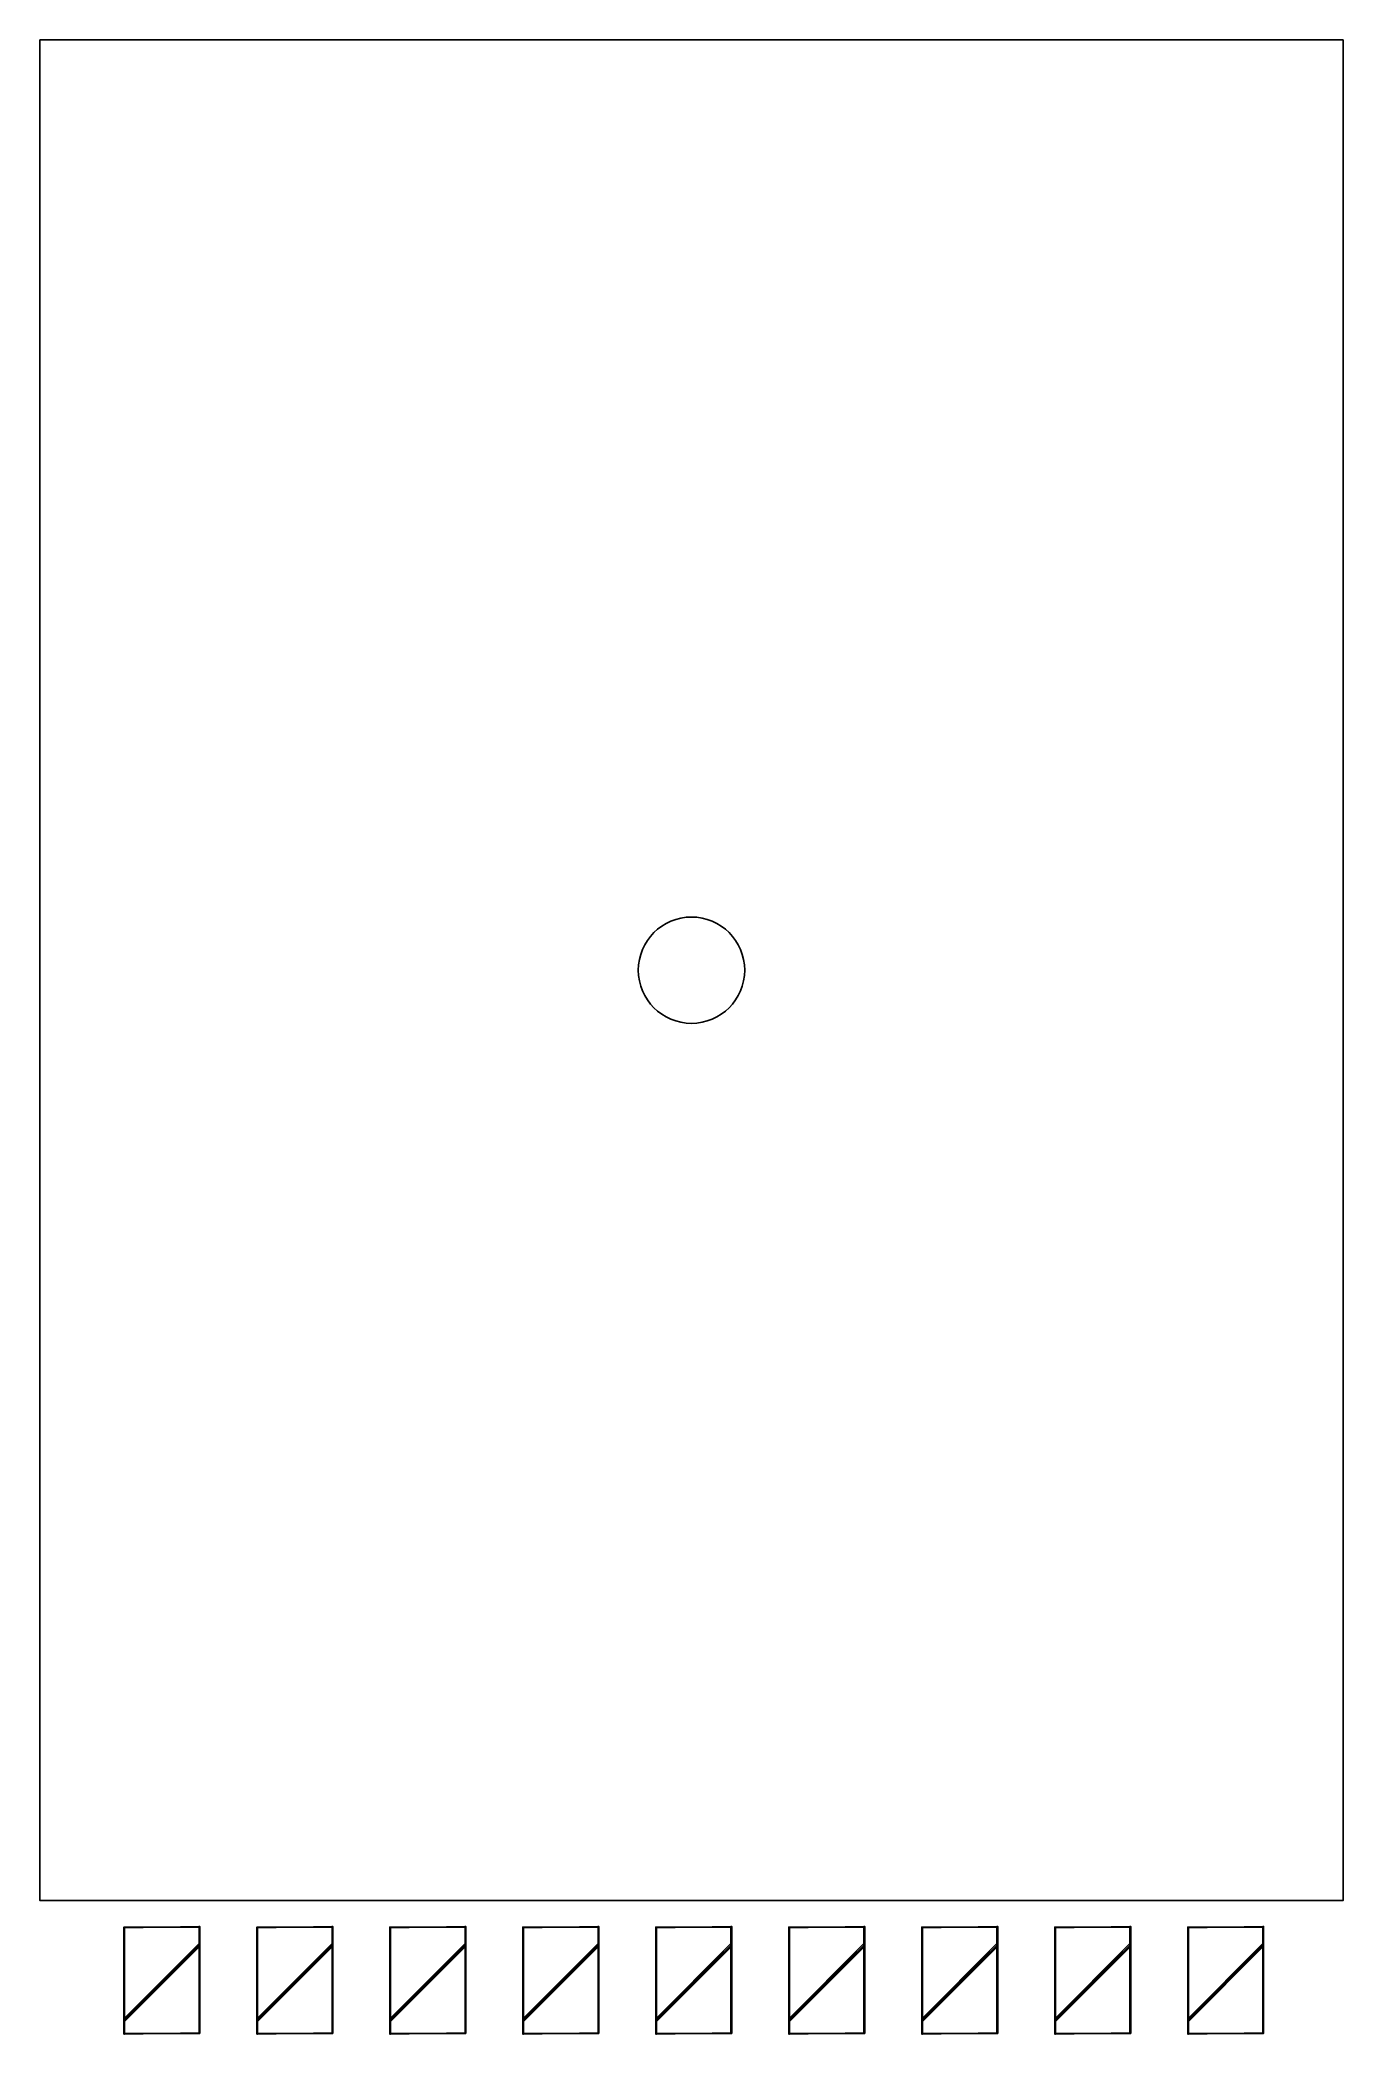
# Model space of a CAD drawing. Header units: metres. Extents: x -16.4 to 2.5, y -1.6 to 7.
# Drawn here: x -2.45 to 2.45, y -0.5 to 7 of the extents above; entities outside this region: 1.
import ezdxf

# ---------------------------------------------------------------- set-up
doc = ezdxf.new("R2010")
doc.units = ezdxf.units.M

msp = doc.modelspace()

# ---------------------------------------------------------------- linework, layer by layer
at = {"layer": 'Fixed Shading', "color": 9}
for points in [[(-1.85151, -0.09769, -1.38084), (-2.13435, -0.10262, -1.09804), (-2.13435, -0.50256, -1.10502), (-1.85151, -0.49762, -1.38782)], [(-1.85151, -0.49762, -1.38782), (-2.13435, -0.50256, -1.10502), (-2.13435, -0.10262, -1.09804), (-1.85151, -0.09769, -1.38084)], [(-1.85151, -0.09769, -1.38084), (-2.13152, -0.10267, -1.09521), (-2.13435, -0.10262, -1.09804)], [(-2.13435, -0.10262, -1.09804), (-2.13152, -0.10267, -1.09521), (-1.85151, -0.09769, -1.38084)], [(-1.85151, -0.09769, -0.88084), (-2.13435, -0.10262, -0.59804), (-2.13435, -0.50256, -0.60502), (-1.85151, -0.49762, -0.88782)], [(-1.85151, -0.49762, -0.88782), (-2.13435, -0.50256, -0.60502), (-2.13435, -0.10262, -0.59804), (-1.85151, -0.09769, -0.88084)], [(-1.85151, -0.09769, -0.88084), (-2.13152, -0.10267, -0.59521), (-2.13435, -0.10262, -0.59804)], [(-2.13435, -0.10262, -0.59804), (-2.13152, -0.10267, -0.59521), (-1.85151, -0.09769, -0.88084)], [(-1.85151, -0.1, -0.38435), (-2.13435, -0.1, -0.10151), (-2.13435, -0.5, -0.10151), (-1.85151, -0.5, -0.38435)], [(-1.85151, -0.5, -0.38435), (-2.13435, -0.5, -0.10151), (-2.13435, -0.1, -0.10151), (-1.85151, -0.1, -0.38435)], [(-2.13435, -0.1, -0.10151), (-2.13152, -0.5, -0.09868), (-2.13435, -0.5, -0.10151)], [(-2.13435, -0.5, -0.10151), (-2.13152, -0.5, -0.09868), (-2.13435, -0.1, -0.10151)], [(-1.85151, -0.1, -0.38435), (-2.13152, -0.1, -0.09868), (-2.13435, -0.1, -0.10151)], [(-2.13435, -0.1, -0.10151), (-2.13152, -0.1, -0.09868), (-1.85151, -0.1, -0.38435)], [(-1.85151, -0.1, 0.11565), (-2.13435, -0.1, 0.39849), (-2.13435, -0.5, 0.39849), (-1.85151, -0.5, 0.11565)], [(-1.85151, -0.5, 0.11565), (-2.13435, -0.5, 0.39849), (-2.13435, -0.1, 0.39849), (-1.85151, -0.1, 0.11565)], [(-2.13435, -0.1, 0.39849), (-2.13152, -0.5, 0.40132), (-2.13435, -0.5, 0.39849)], [(-2.13435, -0.5, 0.39849), (-2.13152, -0.5, 0.40132), (-2.13435, -0.1, 0.39849)], [(-1.85151, -0.1, 0.11565), (-2.13152, -0.1, 0.40132), (-2.13435, -0.1, 0.39849)], [(-2.13435, -0.1, 0.39849), (-2.13152, -0.1, 0.40132), (-1.85151, -0.1, 0.11565)], [(-2.13435, -0.10262, -1.09804), (-2.13152, -0.50261, -1.10219), (-2.13435, -0.50256, -1.10502)], [(-2.13435, -0.50256, -1.10502), (-2.13152, -0.50261, -1.10219), (-2.13435, -0.10262, -1.09804)], [(-2.13435, -0.10262, -0.59804), (-2.13152, -0.50261, -0.60219), (-2.13435, -0.50256, -0.60502)], [(-2.13435, -0.50256, -0.60502), (-2.13152, -0.50261, -0.60219), (-2.13435, -0.10262, -0.59804)], [(-1.84868, -0.49767, -1.38499), (-2.13152, -0.50261, -1.10219), (-2.13152, -0.10267, -1.09521), (-1.84868, -0.09774, -1.37801)], [(-1.84868, -0.09774, -1.37801), (-2.13152, -0.10267, -1.09521), (-2.13152, -0.50261, -1.10219), (-1.84868, -0.49767, -1.38499)], [(-1.84868, -0.49767, -0.88499), (-2.13152, -0.50261, -0.60219), (-2.13152, -0.10267, -0.59521), (-1.84868, -0.09774, -0.87801)], [(-1.84868, -0.09774, -0.87801), (-2.13152, -0.10267, -0.59521), (-2.13152, -0.50261, -0.60219), (-1.84868, -0.49767, -0.88499)], [(-1.84868, -0.5, -0.38152), (-2.13152, -0.5, -0.09868), (-2.13152, -0.1, -0.09868), (-1.84868, -0.1, -0.38152)], [(-1.84868, -0.1, -0.38152), (-2.13152, -0.1, -0.09868), (-2.13152, -0.5, -0.09868), (-1.84868, -0.5, -0.38152)], [(-1.84868, -0.5, 0.11848), (-2.13152, -0.5, 0.40132), (-2.13152, -0.1, 0.40132), (-1.84868, -0.1, 0.11848)], [(-1.84868, -0.1, 0.11848), (-2.13152, -0.1, 0.40132), (-2.13152, -0.5, 0.40132), (-1.84868, -0.5, 0.11848)], [(-1.85151, -0.49762, -1.38782), (-1.84868, -0.09774, -1.37801), (-1.85151, -0.09769, -1.38084)], [(-1.85151, -0.09769, -1.38084), (-1.84868, -0.09774, -1.37801), (-1.85151, -0.49762, -1.38782)], [(-1.85151, -0.49762, -0.88782), (-1.84868, -0.09774, -0.87801), (-1.85151, -0.09769, -0.88084)], [(-1.85151, -0.09769, -0.88084), (-1.84868, -0.09774, -0.87801), (-1.85151, -0.49762, -0.88782)], [(-1.85151, -0.5, -0.38435), (-1.84868, -0.1, -0.38152), (-1.85151, -0.1, -0.38435)], [(-1.85151, -0.1, -0.38435), (-1.84868, -0.1, -0.38152), (-1.85151, -0.5, -0.38435)], [(-1.85151, -0.5, 0.11565), (-1.84868, -0.1, 0.11848), (-1.85151, -0.1, 0.11565)], [(-1.85151, -0.1, 0.11565), (-1.84868, -0.1, 0.11848), (-1.85151, -0.5, 0.11565)], [(-1.35151, -0.09769, -1.38084), (-1.63435, -0.10262, -1.09804), (-1.63435, -0.50256, -1.10502), (-1.35151, -0.49762, -1.38782)], [(-1.35151, -0.49762, -1.38782), (-1.63435, -0.50256, -1.10502), (-1.63435, -0.10262, -1.09804), (-1.35151, -0.09769, -1.38084)], [(-1.35151, -0.09769, -1.38084), (-1.63152, -0.10267, -1.09521), (-1.63435, -0.10262, -1.09804)], [(-1.63435, -0.10262, -1.09804), (-1.63152, -0.10267, -1.09521), (-1.35151, -0.09769, -1.38084)], [(-1.35151, -0.09769, -0.88084), (-1.63435, -0.10262, -0.59804), (-1.63435, -0.50256, -0.60502), (-1.35151, -0.49762, -0.88782)], [(-1.35151, -0.49762, -0.88782), (-1.63435, -0.50256, -0.60502), (-1.63435, -0.10262, -0.59804), (-1.35151, -0.09769, -0.88084)], [(-1.35151, -0.09769, -0.88084), (-1.63152, -0.10267, -0.59521), (-1.63435, -0.10262, -0.59804)], [(-1.63435, -0.10262, -0.59804), (-1.63152, -0.10267, -0.59521), (-1.35151, -0.09769, -0.88084)], [(-1.35151, -0.1, -0.38435), (-1.63435, -0.1, -0.10151), (-1.63435, -0.5, -0.10151), (-1.35151, -0.5, -0.38435)], [(-1.35151, -0.5, -0.38435), (-1.63435, -0.5, -0.10151), (-1.63435, -0.1, -0.10151), (-1.35151, -0.1, -0.38435)], [(-1.63435, -0.1, -0.10151), (-1.63152, -0.5, -0.09868), (-1.63435, -0.5, -0.10151)], [(-1.63435, -0.5, -0.10151), (-1.63152, -0.5, -0.09868), (-1.63435, -0.1, -0.10151)], [(-1.35151, -0.1, -0.38435), (-1.63152, -0.1, -0.09868), (-1.63435, -0.1, -0.10151)], [(-1.63435, -0.1, -0.10151), (-1.63152, -0.1, -0.09868), (-1.35151, -0.1, -0.38435)], [(-1.35151, -0.1, 0.11565), (-1.63435, -0.1, 0.39849), (-1.63435, -0.5, 0.39849), (-1.35151, -0.5, 0.11565)], [(-1.35151, -0.5, 0.11565), (-1.63435, -0.5, 0.39849), (-1.63435, -0.1, 0.39849), (-1.35151, -0.1, 0.11565)], [(-1.63435, -0.1, 0.39849), (-1.63152, -0.5, 0.40132), (-1.63435, -0.5, 0.39849)], [(-1.63435, -0.5, 0.39849), (-1.63152, -0.5, 0.40132), (-1.63435, -0.1, 0.39849)], [(-1.35151, -0.1, 0.11565), (-1.63152, -0.1, 0.40132), (-1.63435, -0.1, 0.39849)], [(-1.63435, -0.1, 0.39849), (-1.63152, -0.1, 0.40132), (-1.35151, -0.1, 0.11565)], [(-1.63435, -0.10262, -1.09804), (-1.63152, -0.50261, -1.10219), (-1.63435, -0.50256, -1.10502)], [(-1.63435, -0.50256, -1.10502), (-1.63152, -0.50261, -1.10219), (-1.63435, -0.10262, -1.09804)], [(-1.63435, -0.10262, -0.59804), (-1.63152, -0.50261, -0.60219), (-1.63435, -0.50256, -0.60502)], [(-1.63435, -0.50256, -0.60502), (-1.63152, -0.50261, -0.60219), (-1.63435, -0.10262, -0.59804)], [(-1.34868, -0.49767, -1.38499), (-1.63152, -0.50261, -1.10219), (-1.63152, -0.10267, -1.09521), (-1.34868, -0.09774, -1.37801)], [(-1.34868, -0.09774, -1.37801), (-1.63152, -0.10267, -1.09521), (-1.63152, -0.50261, -1.10219), (-1.34868, -0.49767, -1.38499)], [(-1.34868, -0.49767, -0.88499), (-1.63152, -0.50261, -0.60219), (-1.63152, -0.10267, -0.59521), (-1.34868, -0.09774, -0.87801)], [(-1.34868, -0.09774, -0.87801), (-1.63152, -0.10267, -0.59521), (-1.63152, -0.50261, -0.60219), (-1.34868, -0.49767, -0.88499)], [(-1.34868, -0.5, -0.38152), (-1.63152, -0.5, -0.09868), (-1.63152, -0.1, -0.09868), (-1.34868, -0.1, -0.38152)], [(-1.34868, -0.1, -0.38152), (-1.63152, -0.1, -0.09868), (-1.63152, -0.5, -0.09868), (-1.34868, -0.5, -0.38152)], [(-1.34868, -0.5, 0.11848), (-1.63152, -0.5, 0.40132), (-1.63152, -0.1, 0.40132), (-1.34868, -0.1, 0.11848)], [(-1.34868, -0.1, 0.11848), (-1.63152, -0.1, 0.40132), (-1.63152, -0.5, 0.40132), (-1.34868, -0.5, 0.11848)], [(-1.35151, -0.49762, -1.38782), (-1.34868, -0.09774, -1.37801), (-1.35151, -0.09769, -1.38084)], [(-1.35151, -0.09769, -1.38084), (-1.34868, -0.09774, -1.37801), (-1.35151, -0.49762, -1.38782)], [(-1.35151, -0.49762, -0.88782), (-1.34868, -0.09774, -0.87801), (-1.35151, -0.09769, -0.88084)], [(-1.35151, -0.09769, -0.88084), (-1.34868, -0.09774, -0.87801), (-1.35151, -0.49762, -0.88782)], [(-1.35151, -0.5, -0.38435), (-1.34868, -0.1, -0.38152), (-1.35151, -0.1, -0.38435)], [(-1.35151, -0.1, -0.38435), (-1.34868, -0.1, -0.38152), (-1.35151, -0.5, -0.38435)], [(-1.35151, -0.5, 0.11565), (-1.34868, -0.1, 0.11848), (-1.35151, -0.1, 0.11565)], [(-1.35151, -0.1, 0.11565), (-1.34868, -0.1, 0.11848), (-1.35151, -0.5, 0.11565)], [(-0.85151, -0.09769, -1.38084), (-1.13435, -0.10262, -1.09804), (-1.13435, -0.50256, -1.10502), (-0.85151, -0.49762, -1.38782)], [(-0.85151, -0.49762, -1.38782), (-1.13435, -0.50256, -1.10502), (-1.13435, -0.10262, -1.09804), (-0.85151, -0.09769, -1.38084)], [(-0.85151, -0.09769, -1.38084), (-1.13152, -0.10267, -1.09521), (-1.13435, -0.10262, -1.09804)], [(-1.13435, -0.10262, -1.09804), (-1.13152, -0.10267, -1.09521), (-0.85151, -0.09769, -1.38084)], [(-0.85151, -0.09769, -0.88084), (-1.13435, -0.10262, -0.59804), (-1.13435, -0.50256, -0.60502), (-0.85151, -0.49762, -0.88782)], [(-0.85151, -0.49762, -0.88782), (-1.13435, -0.50256, -0.60502), (-1.13435, -0.10262, -0.59804), (-0.85151, -0.09769, -0.88084)], [(-0.85151, -0.09769, -0.88084), (-1.13152, -0.10267, -0.59521), (-1.13435, -0.10262, -0.59804)], [(-1.13435, -0.10262, -0.59804), (-1.13152, -0.10267, -0.59521), (-0.85151, -0.09769, -0.88084)], [(-0.85151, -0.1, -0.38435), (-1.13435, -0.1, -0.10151), (-1.13435, -0.5, -0.10151), (-0.85151, -0.5, -0.38435)], [(-0.85151, -0.5, -0.38435), (-1.13435, -0.5, -0.10151), (-1.13435, -0.1, -0.10151), (-0.85151, -0.1, -0.38435)], [(-1.13435, -0.1, -0.10151), (-1.13152, -0.5, -0.09868), (-1.13435, -0.5, -0.10151)], [(-1.13435, -0.5, -0.10151), (-1.13152, -0.5, -0.09868), (-1.13435, -0.1, -0.10151)], [(-0.85151, -0.1, -0.38435), (-1.13152, -0.1, -0.09868), (-1.13435, -0.1, -0.10151)], [(-1.13435, -0.1, -0.10151), (-1.13152, -0.1, -0.09868), (-0.85151, -0.1, -0.38435)], [(-0.85151, -0.1, 0.11565), (-1.13435, -0.1, 0.39849), (-1.13435, -0.5, 0.39849), (-0.85151, -0.5, 0.11565)], [(-0.85151, -0.5, 0.11565), (-1.13435, -0.5, 0.39849), (-1.13435, -0.1, 0.39849), (-0.85151, -0.1, 0.11565)], [(-1.13435, -0.1, 0.39849), (-1.13152, -0.5, 0.40132), (-1.13435, -0.5, 0.39849)], [(-1.13435, -0.5, 0.39849), (-1.13152, -0.5, 0.40132), (-1.13435, -0.1, 0.39849)], [(-0.85151, -0.1, 0.11565), (-1.13152, -0.1, 0.40132), (-1.13435, -0.1, 0.39849)], [(-1.13435, -0.1, 0.39849), (-1.13152, -0.1, 0.40132), (-0.85151, -0.1, 0.11565)], [(-1.13435, -0.10262, -1.09804), (-1.13152, -0.50261, -1.10219), (-1.13435, -0.50256, -1.10502)], [(-1.13435, -0.50256, -1.10502), (-1.13152, -0.50261, -1.10219), (-1.13435, -0.10262, -1.09804)], [(-1.13435, -0.10262, -0.59804), (-1.13152, -0.50261, -0.60219), (-1.13435, -0.50256, -0.60502)], [(-1.13435, -0.50256, -0.60502), (-1.13152, -0.50261, -0.60219), (-1.13435, -0.10262, -0.59804)], [(-0.84868, -0.49767, -1.38499), (-1.13152, -0.50261, -1.10219), (-1.13152, -0.10267, -1.09521), (-0.84868, -0.09774, -1.37801)], [(-0.84868, -0.09774, -1.37801), (-1.13152, -0.10267, -1.09521), (-1.13152, -0.50261, -1.10219), (-0.84868, -0.49767, -1.38499)], [(-0.84868, -0.49767, -0.88499), (-1.13152, -0.50261, -0.60219), (-1.13152, -0.10267, -0.59521), (-0.84868, -0.09774, -0.87801)], [(-0.84868, -0.09774, -0.87801), (-1.13152, -0.10267, -0.59521), (-1.13152, -0.50261, -0.60219), (-0.84868, -0.49767, -0.88499)], [(-0.84868, -0.5, -0.38152), (-1.13152, -0.5, -0.09868), (-1.13152, -0.1, -0.09868), (-0.84868, -0.1, -0.38152)], [(-0.84868, -0.1, -0.38152), (-1.13152, -0.1, -0.09868), (-1.13152, -0.5, -0.09868), (-0.84868, -0.5, -0.38152)], [(-0.84868, -0.5, 0.11848), (-1.13152, -0.5, 0.40132), (-1.13152, -0.1, 0.40132), (-0.84868, -0.1, 0.11848)], [(-0.84868, -0.1, 0.11848), (-1.13152, -0.1, 0.40132), (-1.13152, -0.5, 0.40132), (-0.84868, -0.5, 0.11848)], [(-0.85151, -0.49762, -1.38782), (-0.84868, -0.09774, -1.37801), (-0.85151, -0.09769, -1.38084)], [(-0.85151, -0.09769, -1.38084), (-0.84868, -0.09774, -1.37801), (-0.85151, -0.49762, -1.38782)], [(-0.85151, -0.49762, -0.88782), (-0.84868, -0.09774, -0.87801), (-0.85151, -0.09769, -0.88084)], [(-0.85151, -0.09769, -0.88084), (-0.84868, -0.09774, -0.87801), (-0.85151, -0.49762, -0.88782)], [(-0.85151, -0.5, -0.38435), (-0.84868, -0.1, -0.38152), (-0.85151, -0.1, -0.38435)], [(-0.85151, -0.1, -0.38435), (-0.84868, -0.1, -0.38152), (-0.85151, -0.5, -0.38435)], [(-0.85151, -0.5, 0.11565), (-0.84868, -0.1, 0.11848), (-0.85151, -0.1, 0.11565)], [(-0.85151, -0.1, 0.11565), (-0.84868, -0.1, 0.11848), (-0.85151, -0.5, 0.11565)], [(-0.35151, -0.09769, -1.38084), (-0.63435, -0.10262, -1.09804), (-0.63435, -0.50256, -1.10502), (-0.35151, -0.49762, -1.38782)], [(-0.35151, -0.49762, -1.38782), (-0.63435, -0.50256, -1.10502), (-0.63435, -0.10262, -1.09804), (-0.35151, -0.09769, -1.38084)], [(-0.35151, -0.09769, -1.38084), (-0.63152, -0.10267, -1.09521), (-0.63435, -0.10262, -1.09804)], [(-0.63435, -0.10262, -1.09804), (-0.63152, -0.10267, -1.09521), (-0.35151, -0.09769, -1.38084)], [(-0.35151, -0.09769, -0.88084), (-0.63435, -0.10262, -0.59804), (-0.63435, -0.50256, -0.60502), (-0.35151, -0.49762, -0.88782)], [(-0.35151, -0.49762, -0.88782), (-0.63435, -0.50256, -0.60502), (-0.63435, -0.10262, -0.59804), (-0.35151, -0.09769, -0.88084)], [(-0.35151, -0.09769, -0.88084), (-0.63152, -0.10267, -0.59521), (-0.63435, -0.10262, -0.59804)], [(-0.63435, -0.10262, -0.59804), (-0.63152, -0.10267, -0.59521), (-0.35151, -0.09769, -0.88084)], [(-0.35151, -0.1, -0.38435), (-0.63435, -0.1, -0.10151), (-0.63435, -0.5, -0.10151), (-0.35151, -0.5, -0.38435)], [(-0.35151, -0.5, -0.38435), (-0.63435, -0.5, -0.10151), (-0.63435, -0.1, -0.10151), (-0.35151, -0.1, -0.38435)], [(-0.63435, -0.1, -0.10151), (-0.63152, -0.5, -0.09868), (-0.63435, -0.5, -0.10151)], [(-0.63435, -0.5, -0.10151), (-0.63152, -0.5, -0.09868), (-0.63435, -0.1, -0.10151)], [(-0.35151, -0.1, -0.38435), (-0.63152, -0.1, -0.09868), (-0.63435, -0.1, -0.10151)], [(-0.63435, -0.1, -0.10151), (-0.63152, -0.1, -0.09868), (-0.35151, -0.1, -0.38435)], [(-0.35151, -0.1, 0.11565), (-0.63435, -0.1, 0.39849), (-0.63435, -0.5, 0.39849), (-0.35151, -0.5, 0.11565)], [(-0.35151, -0.5, 0.11565), (-0.63435, -0.5, 0.39849), (-0.63435, -0.1, 0.39849), (-0.35151, -0.1, 0.11565)], [(-0.63435, -0.1, 0.39849), (-0.63152, -0.5, 0.40132), (-0.63435, -0.5, 0.39849)], [(-0.63435, -0.5, 0.39849), (-0.63152, -0.5, 0.40132), (-0.63435, -0.1, 0.39849)], [(-0.35151, -0.1, 0.11565), (-0.63152, -0.1, 0.40132), (-0.63435, -0.1, 0.39849)], [(-0.63435, -0.1, 0.39849), (-0.63152, -0.1, 0.40132), (-0.35151, -0.1, 0.11565)], [(-0.63435, -0.10262, -1.09804), (-0.63152, -0.50261, -1.10219), (-0.63435, -0.50256, -1.10502)], [(-0.63435, -0.50256, -1.10502), (-0.63152, -0.50261, -1.10219), (-0.63435, -0.10262, -1.09804)], [(-0.63435, -0.10262, -0.59804), (-0.63152, -0.50261, -0.60219), (-0.63435, -0.50256, -0.60502)], [(-0.63435, -0.50256, -0.60502), (-0.63152, -0.50261, -0.60219), (-0.63435, -0.10262, -0.59804)], [(-0.34868, -0.49767, -1.38499), (-0.63152, -0.50261, -1.10219), (-0.63152, -0.10267, -1.09521), (-0.34868, -0.09774, -1.37801)], [(-0.34868, -0.09774, -1.37801), (-0.63152, -0.10267, -1.09521), (-0.63152, -0.50261, -1.10219), (-0.34868, -0.49767, -1.38499)], [(-0.34868, -0.49767, -0.88499), (-0.63152, -0.50261, -0.60219), (-0.63152, -0.10267, -0.59521), (-0.34868, -0.09774, -0.87801)], [(-0.34868, -0.09774, -0.87801), (-0.63152, -0.10267, -0.59521), (-0.63152, -0.50261, -0.60219), (-0.34868, -0.49767, -0.88499)], [(-0.34868, -0.5, -0.38152), (-0.63152, -0.5, -0.09868), (-0.63152, -0.1, -0.09868), (-0.34868, -0.1, -0.38152)], [(-0.34868, -0.1, -0.38152), (-0.63152, -0.1, -0.09868), (-0.63152, -0.5, -0.09868), (-0.34868, -0.5, -0.38152)], [(-0.34868, -0.5, 0.11848), (-0.63152, -0.5, 0.40132), (-0.63152, -0.1, 0.40132), (-0.34868, -0.1, 0.11848)], [(-0.34868, -0.1, 0.11848), (-0.63152, -0.1, 0.40132), (-0.63152, -0.5, 0.40132), (-0.34868, -0.5, 0.11848)], [(-0.35151, -0.49762, -1.38782), (-0.34868, -0.09774, -1.37801), (-0.35151, -0.09769, -1.38084)], [(-0.35151, -0.09769, -1.38084), (-0.34868, -0.09774, -1.37801), (-0.35151, -0.49762, -1.38782)], [(-0.35151, -0.49762, -0.88782), (-0.34868, -0.09774, -0.87801), (-0.35151, -0.09769, -0.88084)], [(-0.35151, -0.09769, -0.88084), (-0.34868, -0.09774, -0.87801), (-0.35151, -0.49762, -0.88782)], [(-0.35151, -0.5, -0.38435), (-0.34868, -0.1, -0.38152), (-0.35151, -0.1, -0.38435)], [(-0.35151, -0.1, -0.38435), (-0.34868, -0.1, -0.38152), (-0.35151, -0.5, -0.38435)], [(-0.35151, -0.5, 0.11565), (-0.34868, -0.1, 0.11848), (-0.35151, -0.1, 0.11565)], [(-0.35151, -0.1, 0.11565), (-0.34868, -0.1, 0.11848), (-0.35151, -0.5, 0.11565)], [(0.14849, -0.09769, -1.38084), (-0.13435, -0.10262, -1.09804), (-0.13435, -0.50256, -1.10502), (0.14849, -0.49762, -1.38782)], [(0.14849, -0.49762, -1.38782), (-0.13435, -0.50256, -1.10502), (-0.13435, -0.10262, -1.09804), (0.14849, -0.09769, -1.38084)], [(0.14849, -0.09769, -1.38084), (-0.13152, -0.10267, -1.09521), (-0.13435, -0.10262, -1.09804)], [(-0.13435, -0.10262, -1.09804), (-0.13152, -0.10267, -1.09521), (0.14849, -0.09769, -1.38084)], [(0.14849, -0.09769, -0.88084), (-0.13435, -0.10262, -0.59804), (-0.13435, -0.50256, -0.60502), (0.14849, -0.49762, -0.88782)], [(0.14849, -0.49762, -0.88782), (-0.13435, -0.50256, -0.60502), (-0.13435, -0.10262, -0.59804), (0.14849, -0.09769, -0.88084)], [(0.14849, -0.09769, -0.88084), (-0.13152, -0.10267, -0.59521), (-0.13435, -0.10262, -0.59804)], [(-0.13435, -0.10262, -0.59804), (-0.13152, -0.10267, -0.59521), (0.14849, -0.09769, -0.88084)], [(0.14849, -0.1, -0.38435), (-0.13435, -0.1, -0.10151), (-0.13435, -0.5, -0.10151), (0.14849, -0.5, -0.38435)], [(0.14849, -0.5, -0.38435), (-0.13435, -0.5, -0.10151), (-0.13435, -0.1, -0.10151), (0.14849, -0.1, -0.38435)], [(-0.13435, -0.1, -0.10151), (-0.13152, -0.5, -0.09868), (-0.13435, -0.5, -0.10151)], [(-0.13435, -0.5, -0.10151), (-0.13152, -0.5, -0.09868), (-0.13435, -0.1, -0.10151)], [(0.14849, -0.1, -0.38435), (-0.13152, -0.1, -0.09868), (-0.13435, -0.1, -0.10151)], [(-0.13435, -0.1, -0.10151), (-0.13152, -0.1, -0.09868), (0.14849, -0.1, -0.38435)], [(0.14849, -0.1, 0.11565), (-0.13435, -0.1, 0.39849), (-0.13435, -0.5, 0.39849), (0.14849, -0.5, 0.11565)], [(0.14849, -0.5, 0.11565), (-0.13435, -0.5, 0.39849), (-0.13435, -0.1, 0.39849), (0.14849, -0.1, 0.11565)], [(-0.13435, -0.1, 0.39849), (-0.13152, -0.5, 0.40132), (-0.13435, -0.5, 0.39849)], [(-0.13435, -0.5, 0.39849), (-0.13152, -0.5, 0.40132), (-0.13435, -0.1, 0.39849)], [(0.14849, -0.1, 0.11565), (-0.13152, -0.1, 0.40132), (-0.13435, -0.1, 0.39849)], [(-0.13435, -0.1, 0.39849), (-0.13152, -0.1, 0.40132), (0.14849, -0.1, 0.11565)], [(-0.13435, -0.10262, -1.09804), (-0.13152, -0.50261, -1.10219), (-0.13435, -0.50256, -1.10502)], [(-0.13435, -0.50256, -1.10502), (-0.13152, -0.50261, -1.10219), (-0.13435, -0.10262, -1.09804)], [(-0.13435, -0.10262, -0.59804), (-0.13152, -0.50261, -0.60219), (-0.13435, -0.50256, -0.60502)], [(-0.13435, -0.50256, -0.60502), (-0.13152, -0.50261, -0.60219), (-0.13435, -0.10262, -0.59804)], [(0.15132, -0.49767, -1.38499), (-0.13152, -0.50261, -1.10219), (-0.13152, -0.10267, -1.09521), (0.15132, -0.09774, -1.37801)], [(0.15132, -0.09774, -1.37801), (-0.13152, -0.10267, -1.09521), (-0.13152, -0.50261, -1.10219), (0.15132, -0.49767, -1.38499)], [(0.15132, -0.49767, -0.88499), (-0.13152, -0.50261, -0.60219), (-0.13152, -0.10267, -0.59521), (0.15132, -0.09774, -0.87801)], [(0.15132, -0.09774, -0.87801), (-0.13152, -0.10267, -0.59521), (-0.13152, -0.50261, -0.60219), (0.15132, -0.49767, -0.88499)], [(0.15132, -0.5, -0.38152), (-0.13152, -0.5, -0.09868), (-0.13152, -0.1, -0.09868), (0.15132, -0.1, -0.38152)], [(0.15132, -0.1, -0.38152), (-0.13152, -0.1, -0.09868), (-0.13152, -0.5, -0.09868), (0.15132, -0.5, -0.38152)], [(0.15132, -0.5, 0.11848), (-0.13152, -0.5, 0.40132), (-0.13152, -0.1, 0.40132), (0.15132, -0.1, 0.11848)], [(0.15132, -0.1, 0.11848), (-0.13152, -0.1, 0.40132), (-0.13152, -0.5, 0.40132), (0.15132, -0.5, 0.11848)], [(0.14849, -0.49762, -1.38782), (0.15132, -0.09774, -1.37801), (0.14849, -0.09769, -1.38084)], [(0.14849, -0.09769, -1.38084), (0.15132, -0.09774, -1.37801), (0.14849, -0.49762, -1.38782)], [(0.14849, -0.49762, -0.88782), (0.15132, -0.09774, -0.87801), (0.14849, -0.09769, -0.88084)], [(0.14849, -0.09769, -0.88084), (0.15132, -0.09774, -0.87801), (0.14849, -0.49762, -0.88782)], [(0.14849, -0.5, -0.38435), (0.15132, -0.1, -0.38152), (0.14849, -0.1, -0.38435)], [(0.14849, -0.1, -0.38435), (0.15132, -0.1, -0.38152), (0.14849, -0.5, -0.38435)], [(0.14849, -0.5, 0.11565), (0.15132, -0.1, 0.11848), (0.14849, -0.1, 0.11565)], [(0.14849, -0.1, 0.11565), (0.15132, -0.1, 0.11848), (0.14849, -0.5, 0.11565)], [(0.64849, -0.09769, -1.38084), (0.36565, -0.10262, -1.09804), (0.36565, -0.50256, -1.10502), (0.64849, -0.49762, -1.38782)], [(0.64849, -0.49762, -1.38782), (0.36565, -0.50256, -1.10502), (0.36565, -0.10262, -1.09804), (0.64849, -0.09769, -1.38084)], [(0.64849, -0.09769, -1.38084), (0.36848, -0.10267, -1.09521), (0.36565, -0.10262, -1.09804)], [(0.36565, -0.10262, -1.09804), (0.36848, -0.10267, -1.09521), (0.64849, -0.09769, -1.38084)], [(0.64849, -0.09769, -0.88084), (0.36565, -0.10262, -0.59804), (0.36565, -0.50256, -0.60502), (0.64849, -0.49762, -0.88782)], [(0.64849, -0.49762, -0.88782), (0.36565, -0.50256, -0.60502), (0.36565, -0.10262, -0.59804), (0.64849, -0.09769, -0.88084)], [(0.64849, -0.09769, -0.88084), (0.36848, -0.10267, -0.59521), (0.36565, -0.10262, -0.59804)], [(0.36565, -0.10262, -0.59804), (0.36848, -0.10267, -0.59521), (0.64849, -0.09769, -0.88084)], [(0.64849, -0.1, -0.38435), (0.36565, -0.1, -0.10151), (0.36565, -0.5, -0.10151), (0.64849, -0.5, -0.38435)], [(0.64849, -0.5, -0.38435), (0.36565, -0.5, -0.10151), (0.36565, -0.1, -0.10151), (0.64849, -0.1, -0.38435)], [(0.36565, -0.1, -0.10151), (0.36848, -0.5, -0.09868), (0.36565, -0.5, -0.10151)], [(0.36565, -0.5, -0.10151), (0.36848, -0.5, -0.09868), (0.36565, -0.1, -0.10151)], [(0.64849, -0.1, -0.38435), (0.36848, -0.1, -0.09868), (0.36565, -0.1, -0.10151)], [(0.36565, -0.1, -0.10151), (0.36848, -0.1, -0.09868), (0.64849, -0.1, -0.38435)], [(0.64849, -0.1, 0.11565), (0.36565, -0.1, 0.39849), (0.36565, -0.5, 0.39849), (0.64849, -0.5, 0.11565)], [(0.64849, -0.5, 0.11565), (0.36565, -0.5, 0.39849), (0.36565, -0.1, 0.39849), (0.64849, -0.1, 0.11565)], [(0.36565, -0.1, 0.39849), (0.36848, -0.5, 0.40132), (0.36565, -0.5, 0.39849)], [(0.36565, -0.5, 0.39849), (0.36848, -0.5, 0.40132), (0.36565, -0.1, 0.39849)], [(0.64849, -0.1, 0.11565), (0.36848, -0.1, 0.40132), (0.36565, -0.1, 0.39849)], [(0.36565, -0.1, 0.39849), (0.36848, -0.1, 0.40132), (0.64849, -0.1, 0.11565)], [(0.36565, -0.10262, -1.09804), (0.36848, -0.50261, -1.10219), (0.36565, -0.50256, -1.10502)], [(0.36565, -0.50256, -1.10502), (0.36848, -0.50261, -1.10219), (0.36565, -0.10262, -1.09804)], [(0.36565, -0.10262, -0.59804), (0.36848, -0.50261, -0.60219), (0.36565, -0.50256, -0.60502)], [(0.36565, -0.50256, -0.60502), (0.36848, -0.50261, -0.60219), (0.36565, -0.10262, -0.59804)], [(0.65132, -0.49767, -1.38499), (0.36848, -0.50261, -1.10219), (0.36848, -0.10267, -1.09521), (0.65132, -0.09774, -1.37801)], [(0.65132, -0.09774, -1.37801), (0.36848, -0.10267, -1.09521), (0.36848, -0.50261, -1.10219), (0.65132, -0.49767, -1.38499)], [(0.65132, -0.49767, -0.88499), (0.36848, -0.50261, -0.60219), (0.36848, -0.10267, -0.59521), (0.65132, -0.09774, -0.87801)], [(0.65132, -0.09774, -0.87801), (0.36848, -0.10267, -0.59521), (0.36848, -0.50261, -0.60219), (0.65132, -0.49767, -0.88499)], [(0.65132, -0.5, -0.38152), (0.36848, -0.5, -0.09868), (0.36848, -0.1, -0.09868), (0.65132, -0.1, -0.38152)], [(0.65132, -0.1, -0.38152), (0.36848, -0.1, -0.09868), (0.36848, -0.5, -0.09868), (0.65132, -0.5, -0.38152)], [(0.65132, -0.5, 0.11848), (0.36848, -0.5, 0.40132), (0.36848, -0.1, 0.40132), (0.65132, -0.1, 0.11848)], [(0.65132, -0.1, 0.11848), (0.36848, -0.1, 0.40132), (0.36848, -0.5, 0.40132), (0.65132, -0.5, 0.11848)], [(0.64849, -0.49762, -1.38782), (0.65132, -0.09774, -1.37801), (0.64849, -0.09769, -1.38084)], [(0.64849, -0.09769, -1.38084), (0.65132, -0.09774, -1.37801), (0.64849, -0.49762, -1.38782)], [(0.64849, -0.49762, -0.88782), (0.65132, -0.09774, -0.87801), (0.64849, -0.09769, -0.88084)], [(0.64849, -0.09769, -0.88084), (0.65132, -0.09774, -0.87801), (0.64849, -0.49762, -0.88782)], [(0.64849, -0.5, -0.38435), (0.65132, -0.1, -0.38152), (0.64849, -0.1, -0.38435)], [(0.64849, -0.1, -0.38435), (0.65132, -0.1, -0.38152), (0.64849, -0.5, -0.38435)], [(0.64849, -0.5, 0.11565), (0.65132, -0.1, 0.11848), (0.64849, -0.1, 0.11565)], [(0.64849, -0.1, 0.11565), (0.65132, -0.1, 0.11848), (0.64849, -0.5, 0.11565)], [(1.14849, -0.09769, -1.38084), (0.86565, -0.10262, -1.09804), (0.86565, -0.50256, -1.10502), (1.14849, -0.49762, -1.38782)], [(1.14849, -0.49762, -1.38782), (0.86565, -0.50256, -1.10502), (0.86565, -0.10262, -1.09804), (1.14849, -0.09769, -1.38084)], [(1.14849, -0.09769, -1.38084), (0.86848, -0.10267, -1.09521), (0.86565, -0.10262, -1.09804)], [(0.86565, -0.10262, -1.09804), (0.86848, -0.10267, -1.09521), (1.14849, -0.09769, -1.38084)], [(1.14849, -0.09769, -0.88084), (0.86565, -0.10262, -0.59804), (0.86565, -0.50256, -0.60502), (1.14849, -0.49762, -0.88782)], [(1.14849, -0.49762, -0.88782), (0.86565, -0.50256, -0.60502), (0.86565, -0.10262, -0.59804), (1.14849, -0.09769, -0.88084)], [(1.14849, -0.09769, -0.88084), (0.86848, -0.10267, -0.59521), (0.86565, -0.10262, -0.59804)], [(0.86565, -0.10262, -0.59804), (0.86848, -0.10267, -0.59521), (1.14849, -0.09769, -0.88084)], [(1.14849, -0.1, -0.38435), (0.86565, -0.1, -0.10151), (0.86565, -0.5, -0.10151), (1.14849, -0.5, -0.38435)], [(1.14849, -0.5, -0.38435), (0.86565, -0.5, -0.10151), (0.86565, -0.1, -0.10151), (1.14849, -0.1, -0.38435)], [(0.86565, -0.1, -0.10151), (0.86848, -0.5, -0.09868), (0.86565, -0.5, -0.10151)], [(0.86565, -0.5, -0.10151), (0.86848, -0.5, -0.09868), (0.86565, -0.1, -0.10151)], [(1.14849, -0.1, -0.38435), (0.86848, -0.1, -0.09868), (0.86565, -0.1, -0.10151)], [(0.86565, -0.1, -0.10151), (0.86848, -0.1, -0.09868), (1.14849, -0.1, -0.38435)], [(1.14849, -0.1, 0.11565), (0.86565, -0.1, 0.39849), (0.86565, -0.5, 0.39849), (1.14849, -0.5, 0.11565)], [(1.14849, -0.5, 0.11565), (0.86565, -0.5, 0.39849), (0.86565, -0.1, 0.39849), (1.14849, -0.1, 0.11565)], [(0.86565, -0.1, 0.39849), (0.86848, -0.5, 0.40132), (0.86565, -0.5, 0.39849)], [(0.86565, -0.5, 0.39849), (0.86848, -0.5, 0.40132), (0.86565, -0.1, 0.39849)], [(1.14849, -0.1, 0.11565), (0.86848, -0.1, 0.40132), (0.86565, -0.1, 0.39849)], [(0.86565, -0.1, 0.39849), (0.86848, -0.1, 0.40132), (1.14849, -0.1, 0.11565)], [(0.86565, -0.10262, -1.09804), (0.86848, -0.50261, -1.10219), (0.86565, -0.50256, -1.10502)], [(0.86565, -0.50256, -1.10502), (0.86848, -0.50261, -1.10219), (0.86565, -0.10262, -1.09804)], [(0.86565, -0.10262, -0.59804), (0.86848, -0.50261, -0.60219), (0.86565, -0.50256, -0.60502)], [(0.86565, -0.50256, -0.60502), (0.86848, -0.50261, -0.60219), (0.86565, -0.10262, -0.59804)], [(1.15132, -0.49767, -1.38499), (0.86848, -0.50261, -1.10219), (0.86848, -0.10267, -1.09521), (1.15132, -0.09774, -1.37801)], [(1.15132, -0.09774, -1.37801), (0.86848, -0.10267, -1.09521), (0.86848, -0.50261, -1.10219), (1.15132, -0.49767, -1.38499)], [(1.15132, -0.49767, -0.88499), (0.86848, -0.50261, -0.60219), (0.86848, -0.10267, -0.59521), (1.15132, -0.09774, -0.87801)], [(1.15132, -0.09774, -0.87801), (0.86848, -0.10267, -0.59521), (0.86848, -0.50261, -0.60219), (1.15132, -0.49767, -0.88499)], [(1.15132, -0.5, -0.38152), (0.86848, -0.5, -0.09868), (0.86848, -0.1, -0.09868), (1.15132, -0.1, -0.38152)], [(1.15132, -0.1, -0.38152), (0.86848, -0.1, -0.09868), (0.86848, -0.5, -0.09868), (1.15132, -0.5, -0.38152)], [(1.15132, -0.5, 0.11848), (0.86848, -0.5, 0.40132), (0.86848, -0.1, 0.40132), (1.15132, -0.1, 0.11848)], [(1.15132, -0.1, 0.11848), (0.86848, -0.1, 0.40132), (0.86848, -0.5, 0.40132), (1.15132, -0.5, 0.11848)], [(1.14849, -0.49762, -1.38782), (1.15132, -0.09774, -1.37801), (1.14849, -0.09769, -1.38084)], [(1.14849, -0.09769, -1.38084), (1.15132, -0.09774, -1.37801), (1.14849, -0.49762, -1.38782)], [(1.14849, -0.49762, -0.88782), (1.15132, -0.09774, -0.87801), (1.14849, -0.09769, -0.88084)], [(1.14849, -0.09769, -0.88084), (1.15132, -0.09774, -0.87801), (1.14849, -0.49762, -0.88782)], [(1.14849, -0.5, -0.38435), (1.15132, -0.1, -0.38152), (1.14849, -0.1, -0.38435)], [(1.14849, -0.1, -0.38435), (1.15132, -0.1, -0.38152), (1.14849, -0.5, -0.38435)], [(1.14849, -0.5, 0.11565), (1.15132, -0.1, 0.11848), (1.14849, -0.1, 0.11565)], [(1.14849, -0.1, 0.11565), (1.15132, -0.1, 0.11848), (1.14849, -0.5, 0.11565)], [(1.64849, -0.09769, -1.38084), (1.36565, -0.10262, -1.09804), (1.36565, -0.50256, -1.10502), (1.64849, -0.49762, -1.38782)], [(1.64849, -0.49762, -1.38782), (1.36565, -0.50256, -1.10502), (1.36565, -0.10262, -1.09804), (1.64849, -0.09769, -1.38084)], [(1.64849, -0.09769, -1.38084), (1.36848, -0.10267, -1.09521), (1.36565, -0.10262, -1.09804)], [(1.36565, -0.10262, -1.09804), (1.36848, -0.10267, -1.09521), (1.64849, -0.09769, -1.38084)], [(1.64849, -0.09769, -0.88084), (1.36565, -0.10262, -0.59804), (1.36565, -0.50256, -0.60502), (1.64849, -0.49762, -0.88782)], [(1.64849, -0.49762, -0.88782), (1.36565, -0.50256, -0.60502), (1.36565, -0.10262, -0.59804), (1.64849, -0.09769, -0.88084)], [(1.64849, -0.09769, -0.88084), (1.36848, -0.10267, -0.59521), (1.36565, -0.10262, -0.59804)], [(1.36565, -0.10262, -0.59804), (1.36848, -0.10267, -0.59521), (1.64849, -0.09769, -0.88084)], [(1.64849, -0.1, -0.38435), (1.36565, -0.1, -0.10151), (1.36565, -0.5, -0.10151), (1.64849, -0.5, -0.38435)], [(1.64849, -0.5, -0.38435), (1.36565, -0.5, -0.10151), (1.36565, -0.1, -0.10151), (1.64849, -0.1, -0.38435)], [(1.36565, -0.1, -0.10151), (1.36848, -0.5, -0.09868), (1.36565, -0.5, -0.10151)], [(1.36565, -0.5, -0.10151), (1.36848, -0.5, -0.09868), (1.36565, -0.1, -0.10151)], [(1.64849, -0.1, -0.38435), (1.36848, -0.1, -0.09868), (1.36565, -0.1, -0.10151)], [(1.36565, -0.1, -0.10151), (1.36848, -0.1, -0.09868), (1.64849, -0.1, -0.38435)], [(1.64849, -0.1, 0.11565), (1.36565, -0.1, 0.39849), (1.36565, -0.5, 0.39849), (1.64849, -0.5, 0.11565)], [(1.64849, -0.5, 0.11565), (1.36565, -0.5, 0.39849), (1.36565, -0.1, 0.39849), (1.64849, -0.1, 0.11565)], [(1.36565, -0.1, 0.39849), (1.36848, -0.5, 0.40132), (1.36565, -0.5, 0.39849)], [(1.36565, -0.5, 0.39849), (1.36848, -0.5, 0.40132), (1.36565, -0.1, 0.39849)], [(1.64849, -0.1, 0.11565), (1.36848, -0.1, 0.40132), (1.36565, -0.1, 0.39849)], [(1.36565, -0.1, 0.39849), (1.36848, -0.1, 0.40132), (1.64849, -0.1, 0.11565)], [(1.36565, -0.10262, -1.09804), (1.36848, -0.50261, -1.10219), (1.36565, -0.50256, -1.10502)], [(1.36565, -0.50256, -1.10502), (1.36848, -0.50261, -1.10219), (1.36565, -0.10262, -1.09804)], [(1.36565, -0.10262, -0.59804), (1.36848, -0.50261, -0.60219), (1.36565, -0.50256, -0.60502)], [(1.36565, -0.50256, -0.60502), (1.36848, -0.50261, -0.60219), (1.36565, -0.10262, -0.59804)], [(1.65132, -0.49767, -1.38499), (1.36848, -0.50261, -1.10219), (1.36848, -0.10267, -1.09521), (1.65132, -0.09774, -1.37801)], [(1.65132, -0.09774, -1.37801), (1.36848, -0.10267, -1.09521), (1.36848, -0.50261, -1.10219), (1.65132, -0.49767, -1.38499)], [(1.65132, -0.49767, -0.88499), (1.36848, -0.50261, -0.60219), (1.36848, -0.10267, -0.59521), (1.65132, -0.09774, -0.87801)], [(1.65132, -0.09774, -0.87801), (1.36848, -0.10267, -0.59521), (1.36848, -0.50261, -0.60219), (1.65132, -0.49767, -0.88499)], [(1.65132, -0.5, -0.38152), (1.36848, -0.5, -0.09868), (1.36848, -0.1, -0.09868), (1.65132, -0.1, -0.38152)], [(1.65132, -0.1, -0.38152), (1.36848, -0.1, -0.09868), (1.36848, -0.5, -0.09868), (1.65132, -0.5, -0.38152)], [(1.65132, -0.5, 0.11848), (1.36848, -0.5, 0.40132), (1.36848, -0.1, 0.40132), (1.65132, -0.1, 0.11848)], [(1.65132, -0.1, 0.11848), (1.36848, -0.1, 0.40132), (1.36848, -0.5, 0.40132), (1.65132, -0.5, 0.11848)], [(1.64849, -0.49762, -1.38782), (1.65132, -0.09774, -1.37801), (1.64849, -0.09769, -1.38084)], [(1.64849, -0.09769, -1.38084), (1.65132, -0.09774, -1.37801), (1.64849, -0.49762, -1.38782)], [(1.64849, -0.49762, -0.88782), (1.65132, -0.09774, -0.87801), (1.64849, -0.09769, -0.88084)], [(1.64849, -0.09769, -0.88084), (1.65132, -0.09774, -0.87801), (1.64849, -0.49762, -0.88782)], [(1.64849, -0.5, -0.38435), (1.65132, -0.1, -0.38152), (1.64849, -0.1, -0.38435)], [(1.64849, -0.1, -0.38435), (1.65132, -0.1, -0.38152), (1.64849, -0.5, -0.38435)], [(1.64849, -0.5, 0.11565), (1.65132, -0.1, 0.11848), (1.64849, -0.1, 0.11565)], [(1.64849, -0.1, 0.11565), (1.65132, -0.1, 0.11848), (1.64849, -0.5, 0.11565)], [(2.14849, -0.09769, -1.38084), (1.86565, -0.10262, -1.09804), (1.86565, -0.50256, -1.10502), (2.14849, -0.49762, -1.38782)], [(2.14849, -0.49762, -1.38782), (1.86565, -0.50256, -1.10502), (1.86565, -0.10262, -1.09804), (2.14849, -0.09769, -1.38084)], [(2.14849, -0.09769, -1.38084), (1.86848, -0.10267, -1.09521), (1.86565, -0.10262, -1.09804)], [(1.86565, -0.10262, -1.09804), (1.86848, -0.10267, -1.09521), (2.14849, -0.09769, -1.38084)], [(2.14849, -0.09769, -0.88084), (1.86565, -0.10262, -0.59804), (1.86565, -0.50256, -0.60502), (2.14849, -0.49762, -0.88782)], [(2.14849, -0.49762, -0.88782), (1.86565, -0.50256, -0.60502), (1.86565, -0.10262, -0.59804), (2.14849, -0.09769, -0.88084)], [(2.14849, -0.09769, -0.88084), (1.86848, -0.10267, -0.59521), (1.86565, -0.10262, -0.59804)], [(1.86565, -0.10262, -0.59804), (1.86848, -0.10267, -0.59521), (2.14849, -0.09769, -0.88084)], [(2.14849, -0.1, -0.38435), (1.86565, -0.1, -0.10151), (1.86565, -0.5, -0.10151), (2.14849, -0.5, -0.38435)], [(2.14849, -0.5, -0.38435), (1.86565, -0.5, -0.10151), (1.86565, -0.1, -0.10151), (2.14849, -0.1, -0.38435)], [(1.86565, -0.1, -0.10151), (1.86848, -0.5, -0.09868), (1.86565, -0.5, -0.10151)], [(1.86565, -0.5, -0.10151), (1.86848, -0.5, -0.09868), (1.86565, -0.1, -0.10151)], [(2.14849, -0.1, -0.38435), (1.86848, -0.1, -0.09868), (1.86565, -0.1, -0.10151)], [(1.86565, -0.1, -0.10151), (1.86848, -0.1, -0.09868), (2.14849, -0.1, -0.38435)], [(2.14849, -0.1, 0.11565), (1.86565, -0.1, 0.39849), (1.86565, -0.5, 0.39849), (2.14849, -0.5, 0.11565)], [(2.14849, -0.5, 0.11565), (1.86565, -0.5, 0.39849), (1.86565, -0.1, 0.39849), (2.14849, -0.1, 0.11565)], [(1.86565, -0.1, 0.39849), (1.86848, -0.5, 0.40132), (1.86565, -0.5, 0.39849)], [(1.86565, -0.5, 0.39849), (1.86848, -0.5, 0.40132), (1.86565, -0.1, 0.39849)], [(2.14849, -0.1, 0.11565), (1.86848, -0.1, 0.40132), (1.86565, -0.1, 0.39849)], [(1.86565, -0.1, 0.39849), (1.86848, -0.1, 0.40132), (2.14849, -0.1, 0.11565)], [(1.86565, -0.10262, -1.09804), (1.86848, -0.50261, -1.10219), (1.86565, -0.50256, -1.10502)], [(1.86565, -0.50256, -1.10502), (1.86848, -0.50261, -1.10219), (1.86565, -0.10262, -1.09804)], [(1.86565, -0.10262, -0.59804), (1.86848, -0.50261, -0.60219), (1.86565, -0.50256, -0.60502)], [(1.86565, -0.50256, -0.60502), (1.86848, -0.50261, -0.60219), (1.86565, -0.10262, -0.59804)], [(2.15132, -0.49767, -1.38499), (1.86848, -0.50261, -1.10219), (1.86848, -0.10267, -1.09521), (2.15132, -0.09774, -1.37801)], [(2.15132, -0.09774, -1.37801), (1.86848, -0.10267, -1.09521), (1.86848, -0.50261, -1.10219), (2.15132, -0.49767, -1.38499)], [(2.15132, -0.49767, -0.88499), (1.86848, -0.50261, -0.60219), (1.86848, -0.10267, -0.59521), (2.15132, -0.09774, -0.87801)], [(2.15132, -0.09774, -0.87801), (1.86848, -0.10267, -0.59521), (1.86848, -0.50261, -0.60219), (2.15132, -0.49767, -0.88499)], [(2.15132, -0.5, -0.38152), (1.86848, -0.5, -0.09868), (1.86848, -0.1, -0.09868), (2.15132, -0.1, -0.38152)], [(2.15132, -0.1, -0.38152), (1.86848, -0.1, -0.09868), (1.86848, -0.5, -0.09868), (2.15132, -0.5, -0.38152)], [(2.15132, -0.5, 0.11848), (1.86848, -0.5, 0.40132), (1.86848, -0.1, 0.40132), (2.15132, -0.1, 0.11848)], [(2.15132, -0.1, 0.11848), (1.86848, -0.1, 0.40132), (1.86848, -0.5, 0.40132), (2.15132, -0.5, 0.11848)], [(2.14849, -0.49762, -1.38782), (2.15132, -0.09774, -1.37801), (2.14849, -0.09769, -1.38084)], [(2.14849, -0.09769, -1.38084), (2.15132, -0.09774, -1.37801), (2.14849, -0.49762, -1.38782)], [(2.14849, -0.49762, -0.88782), (2.15132, -0.09774, -0.87801), (2.14849, -0.09769, -0.88084)], [(2.14849, -0.09769, -0.88084), (2.15132, -0.09774, -0.87801), (2.14849, -0.49762, -0.88782)], [(2.14849, -0.5, -0.38435), (2.15132, -0.1, -0.38152), (2.14849, -0.1, -0.38435)], [(2.14849, -0.1, -0.38435), (2.15132, -0.1, -0.38152), (2.14849, -0.5, -0.38435)], [(2.14849, -0.5, 0.11565), (2.15132, -0.1, 0.11848), (2.14849, -0.1, 0.11565)], [(2.14849, -0.1, 0.11565), (2.15132, -0.1, 0.11848), (2.14849, -0.5, 0.11565)], [(-1.85151, -0.16218, 0.94762), (-2.13435, -0.44498, 0.95256), (-2.13435, -0.45196, 0.55262), (-1.85151, -0.16916, 0.54769)], [(-1.85151, -0.16916, 0.54769), (-2.13435, -0.45196, 0.55262), (-2.13435, -0.44498, 0.95256), (-1.85151, -0.16218, 0.94762)], [(-1.85151, -0.16218, 0.94762), (-2.13152, -0.44781, 0.95261), (-2.13435, -0.44498, 0.95256)], [(-2.13435, -0.44498, 0.95256), (-2.13152, -0.44781, 0.95261), (-1.85151, -0.16218, 0.94762)], [(-1.85151, -0.16218, 1.44762), (-2.13435, -0.44498, 1.45256), (-2.13435, -0.45196, 1.05262), (-1.85151, -0.16916, 1.04769)], [(-1.85151, -0.16916, 1.04769), (-2.13435, -0.45196, 1.05262), (-2.13435, -0.44498, 1.45256), (-1.85151, -0.16218, 1.44762)], [(-1.85151, -0.16218, 1.44762), (-2.13152, -0.44781, 1.45261), (-2.13435, -0.44498, 1.45256)], [(-2.13435, -0.44498, 1.45256), (-2.13152, -0.44781, 1.45261), (-1.85151, -0.16218, 1.44762)], [(-2.13435, -0.45196, 0.55262), (-1.84868, -0.17199, 0.54774), (-1.85151, -0.16916, 0.54769)], [(-1.85151, -0.16916, 0.54769), (-1.84868, -0.17199, 0.54774), (-2.13435, -0.45196, 0.55262)], [(-2.13435, -0.45196, 1.05262), (-1.84868, -0.17199, 1.04774), (-1.85151, -0.16916, 1.04769)], [(-1.85151, -0.16916, 1.04769), (-1.84868, -0.17199, 1.04774), (-2.13435, -0.45196, 1.05262)], [(-1.84868, -0.17199, 0.54774), (-2.13152, -0.45479, 0.55267), (-2.13152, -0.44781, 0.95261), (-1.84868, -0.16501, 0.94767)], [(-1.84868, -0.16501, 0.94767), (-2.13152, -0.44781, 0.95261), (-2.13152, -0.45479, 0.55267), (-1.84868, -0.17199, 0.54774)], [(-1.84868, -0.17199, 1.04774), (-2.13152, -0.45479, 1.05267), (-2.13152, -0.44781, 1.45261), (-1.84868, -0.16501, 1.44767)], [(-1.84868, -0.16501, 1.44767), (-2.13152, -0.44781, 1.45261), (-2.13152, -0.45479, 1.05267), (-1.84868, -0.17199, 1.04774)], [(-1.85151, -0.16916, 0.54769), (-1.84868, -0.16501, 0.94767), (-1.85151, -0.16218, 0.94762)], [(-1.85151, -0.16218, 0.94762), (-1.84868, -0.16501, 0.94767), (-1.85151, -0.16916, 0.54769)], [(-1.85151, -0.16916, 1.04769), (-1.84868, -0.16501, 1.44767), (-1.85151, -0.16218, 1.44762)], [(-1.85151, -0.16218, 1.44762), (-1.84868, -0.16501, 1.44767), (-1.85151, -0.16916, 1.04769)], [(-1.35151, -0.16218, 0.94762), (-1.63435, -0.44498, 0.95256), (-1.63435, -0.45196, 0.55262), (-1.35151, -0.16916, 0.54769)], [(-1.35151, -0.16916, 0.54769), (-1.63435, -0.45196, 0.55262), (-1.63435, -0.44498, 0.95256), (-1.35151, -0.16218, 0.94762)], [(-1.35151, -0.16218, 0.94762), (-1.63152, -0.44781, 0.95261), (-1.63435, -0.44498, 0.95256)], [(-1.63435, -0.44498, 0.95256), (-1.63152, -0.44781, 0.95261), (-1.35151, -0.16218, 0.94762)], [(-1.35151, -0.16218, 1.44762), (-1.63435, -0.44498, 1.45256), (-1.63435, -0.45196, 1.05262), (-1.35151, -0.16916, 1.04769)], [(-1.35151, -0.16916, 1.04769), (-1.63435, -0.45196, 1.05262), (-1.63435, -0.44498, 1.45256), (-1.35151, -0.16218, 1.44762)], [(-1.35151, -0.16218, 1.44762), (-1.63152, -0.44781, 1.45261), (-1.63435, -0.44498, 1.45256)], [(-1.63435, -0.44498, 1.45256), (-1.63152, -0.44781, 1.45261), (-1.35151, -0.16218, 1.44762)], [(-1.63435, -0.45196, 0.55262), (-1.34868, -0.17199, 0.54774), (-1.35151, -0.16916, 0.54769)], [(-1.35151, -0.16916, 0.54769), (-1.34868, -0.17199, 0.54774), (-1.63435, -0.45196, 0.55262)], [(-1.63435, -0.45196, 1.05262), (-1.34868, -0.17199, 1.04774), (-1.35151, -0.16916, 1.04769)], [(-1.35151, -0.16916, 1.04769), (-1.34868, -0.17199, 1.04774), (-1.63435, -0.45196, 1.05262)], [(-1.34868, -0.17199, 0.54774), (-1.63152, -0.45479, 0.55267), (-1.63152, -0.44781, 0.95261), (-1.34868, -0.16501, 0.94767)], [(-1.34868, -0.16501, 0.94767), (-1.63152, -0.44781, 0.95261), (-1.63152, -0.45479, 0.55267), (-1.34868, -0.17199, 0.54774)], [(-1.34868, -0.17199, 1.04774), (-1.63152, -0.45479, 1.05267), (-1.63152, -0.44781, 1.45261), (-1.34868, -0.16501, 1.44767)], [(-1.34868, -0.16501, 1.44767), (-1.63152, -0.44781, 1.45261), (-1.63152, -0.45479, 1.05267), (-1.34868, -0.17199, 1.04774)], [(-1.35151, -0.16916, 0.54769), (-1.34868, -0.16501, 0.94767), (-1.35151, -0.16218, 0.94762)], [(-1.35151, -0.16218, 0.94762), (-1.34868, -0.16501, 0.94767), (-1.35151, -0.16916, 0.54769)], [(-1.35151, -0.16916, 1.04769), (-1.34868, -0.16501, 1.44767), (-1.35151, -0.16218, 1.44762)], [(-1.35151, -0.16218, 1.44762), (-1.34868, -0.16501, 1.44767), (-1.35151, -0.16916, 1.04769)], [(-0.85151, -0.16218, 0.94762), (-1.13435, -0.44498, 0.95256), (-1.13435, -0.45196, 0.55262), (-0.85151, -0.16916, 0.54769)], [(-0.85151, -0.16916, 0.54769), (-1.13435, -0.45196, 0.55262), (-1.13435, -0.44498, 0.95256), (-0.85151, -0.16218, 0.94762)], [(-0.85151, -0.16218, 0.94762), (-1.13152, -0.44781, 0.95261), (-1.13435, -0.44498, 0.95256)], [(-1.13435, -0.44498, 0.95256), (-1.13152, -0.44781, 0.95261), (-0.85151, -0.16218, 0.94762)], [(-0.85151, -0.16218, 1.44762), (-1.13435, -0.44498, 1.45256), (-1.13435, -0.45196, 1.05262), (-0.85151, -0.16916, 1.04769)], [(-0.85151, -0.16916, 1.04769), (-1.13435, -0.45196, 1.05262), (-1.13435, -0.44498, 1.45256), (-0.85151, -0.16218, 1.44762)], [(-0.85151, -0.16218, 1.44762), (-1.13152, -0.44781, 1.45261), (-1.13435, -0.44498, 1.45256)], [(-1.13435, -0.44498, 1.45256), (-1.13152, -0.44781, 1.45261), (-0.85151, -0.16218, 1.44762)], [(-1.13435, -0.45196, 0.55262), (-0.84868, -0.17199, 0.54774), (-0.85151, -0.16916, 0.54769)], [(-0.85151, -0.16916, 0.54769), (-0.84868, -0.17199, 0.54774), (-1.13435, -0.45196, 0.55262)], [(-1.13435, -0.45196, 1.05262), (-0.84868, -0.17199, 1.04774), (-0.85151, -0.16916, 1.04769)], [(-0.85151, -0.16916, 1.04769), (-0.84868, -0.17199, 1.04774), (-1.13435, -0.45196, 1.05262)], [(-0.84868, -0.17199, 0.54774), (-1.13152, -0.45479, 0.55267), (-1.13152, -0.44781, 0.95261), (-0.84868, -0.16501, 0.94767)], [(-0.84868, -0.16501, 0.94767), (-1.13152, -0.44781, 0.95261), (-1.13152, -0.45479, 0.55267), (-0.84868, -0.17199, 0.54774)], [(-0.84868, -0.17199, 1.04774), (-1.13152, -0.45479, 1.05267), (-1.13152, -0.44781, 1.45261), (-0.84868, -0.16501, 1.44767)], [(-0.84868, -0.16501, 1.44767), (-1.13152, -0.44781, 1.45261), (-1.13152, -0.45479, 1.05267), (-0.84868, -0.17199, 1.04774)], [(-0.85151, -0.16916, 0.54769), (-0.84868, -0.16501, 0.94767), (-0.85151, -0.16218, 0.94762)], [(-0.85151, -0.16218, 0.94762), (-0.84868, -0.16501, 0.94767), (-0.85151, -0.16916, 0.54769)], [(-0.85151, -0.16916, 1.04769), (-0.84868, -0.16501, 1.44767), (-0.85151, -0.16218, 1.44762)], [(-0.85151, -0.16218, 1.44762), (-0.84868, -0.16501, 1.44767), (-0.85151, -0.16916, 1.04769)], [(-0.35151, -0.16218, 0.94762), (-0.63435, -0.44498, 0.95256), (-0.63435, -0.45196, 0.55262), (-0.35151, -0.16916, 0.54769)], [(-0.35151, -0.16916, 0.54769), (-0.63435, -0.45196, 0.55262), (-0.63435, -0.44498, 0.95256), (-0.35151, -0.16218, 0.94762)], [(-0.35151, -0.16218, 0.94762), (-0.63152, -0.44781, 0.95261), (-0.63435, -0.44498, 0.95256)], [(-0.63435, -0.44498, 0.95256), (-0.63152, -0.44781, 0.95261), (-0.35151, -0.16218, 0.94762)], [(-0.35151, -0.16218, 1.44762), (-0.63435, -0.44498, 1.45256), (-0.63435, -0.45196, 1.05262), (-0.35151, -0.16916, 1.04769)], [(-0.35151, -0.16916, 1.04769), (-0.63435, -0.45196, 1.05262), (-0.63435, -0.44498, 1.45256), (-0.35151, -0.16218, 1.44762)], [(-0.35151, -0.16218, 1.44762), (-0.63152, -0.44781, 1.45261), (-0.63435, -0.44498, 1.45256)], [(-0.63435, -0.44498, 1.45256), (-0.63152, -0.44781, 1.45261), (-0.35151, -0.16218, 1.44762)], [(-0.63435, -0.45196, 0.55262), (-0.34868, -0.17199, 0.54774), (-0.35151, -0.16916, 0.54769)], [(-0.35151, -0.16916, 0.54769), (-0.34868, -0.17199, 0.54774), (-0.63435, -0.45196, 0.55262)], [(-0.63435, -0.45196, 1.05262), (-0.34868, -0.17199, 1.04774), (-0.35151, -0.16916, 1.04769)], [(-0.35151, -0.16916, 1.04769), (-0.34868, -0.17199, 1.04774), (-0.63435, -0.45196, 1.05262)], [(-0.34868, -0.17199, 0.54774), (-0.63152, -0.45479, 0.55267), (-0.63152, -0.44781, 0.95261), (-0.34868, -0.16501, 0.94767)], [(-0.34868, -0.16501, 0.94767), (-0.63152, -0.44781, 0.95261), (-0.63152, -0.45479, 0.55267), (-0.34868, -0.17199, 0.54774)], [(-0.34868, -0.17199, 1.04774), (-0.63152, -0.45479, 1.05267), (-0.63152, -0.44781, 1.45261), (-0.34868, -0.16501, 1.44767)], [(-0.34868, -0.16501, 1.44767), (-0.63152, -0.44781, 1.45261), (-0.63152, -0.45479, 1.05267), (-0.34868, -0.17199, 1.04774)], [(-0.35151, -0.16916, 0.54769), (-0.34868, -0.16501, 0.94767), (-0.35151, -0.16218, 0.94762)], [(-0.35151, -0.16218, 0.94762), (-0.34868, -0.16501, 0.94767), (-0.35151, -0.16916, 0.54769)], [(-0.35151, -0.16916, 1.04769), (-0.34868, -0.16501, 1.44767), (-0.35151, -0.16218, 1.44762)], [(-0.35151, -0.16218, 1.44762), (-0.34868, -0.16501, 1.44767), (-0.35151, -0.16916, 1.04769)], [(0.14849, -0.16218, 0.94762), (-0.13435, -0.44498, 0.95256), (-0.13435, -0.45196, 0.55262), (0.14849, -0.16916, 0.54769)], [(0.14849, -0.16916, 0.54769), (-0.13435, -0.45196, 0.55262), (-0.13435, -0.44498, 0.95256), (0.14849, -0.16218, 0.94762)], [(0.14849, -0.16218, 0.94762), (-0.13152, -0.44781, 0.95261), (-0.13435, -0.44498, 0.95256)], [(-0.13435, -0.44498, 0.95256), (-0.13152, -0.44781, 0.95261), (0.14849, -0.16218, 0.94762)], [(0.14849, -0.16218, 1.44762), (-0.13435, -0.44498, 1.45256), (-0.13435, -0.45196, 1.05262), (0.14849, -0.16916, 1.04769)], [(0.14849, -0.16916, 1.04769), (-0.13435, -0.45196, 1.05262), (-0.13435, -0.44498, 1.45256), (0.14849, -0.16218, 1.44762)], [(0.14849, -0.16218, 1.44762), (-0.13152, -0.44781, 1.45261), (-0.13435, -0.44498, 1.45256)], [(-0.13435, -0.44498, 1.45256), (-0.13152, -0.44781, 1.45261), (0.14849, -0.16218, 1.44762)], [(-0.13435, -0.45196, 0.55262), (0.15132, -0.17199, 0.54774), (0.14849, -0.16916, 0.54769)], [(0.14849, -0.16916, 0.54769), (0.15132, -0.17199, 0.54774), (-0.13435, -0.45196, 0.55262)], [(-0.13435, -0.45196, 1.05262), (0.15132, -0.17199, 1.04774), (0.14849, -0.16916, 1.04769)], [(0.14849, -0.16916, 1.04769), (0.15132, -0.17199, 1.04774), (-0.13435, -0.45196, 1.05262)], [(0.15132, -0.17199, 0.54774), (-0.13152, -0.45479, 0.55267), (-0.13152, -0.44781, 0.95261), (0.15132, -0.16501, 0.94767)], [(0.15132, -0.16501, 0.94767), (-0.13152, -0.44781, 0.95261), (-0.13152, -0.45479, 0.55267), (0.15132, -0.17199, 0.54774)], [(0.15132, -0.17199, 1.04774), (-0.13152, -0.45479, 1.05267), (-0.13152, -0.44781, 1.45261), (0.15132, -0.16501, 1.44767)], [(0.15132, -0.16501, 1.44767), (-0.13152, -0.44781, 1.45261), (-0.13152, -0.45479, 1.05267), (0.15132, -0.17199, 1.04774)], [(0.14849, -0.16916, 0.54769), (0.15132, -0.16501, 0.94767), (0.14849, -0.16218, 0.94762)], [(0.14849, -0.16218, 0.94762), (0.15132, -0.16501, 0.94767), (0.14849, -0.16916, 0.54769)], [(0.14849, -0.16916, 1.04769), (0.15132, -0.16501, 1.44767), (0.14849, -0.16218, 1.44762)], [(0.14849, -0.16218, 1.44762), (0.15132, -0.16501, 1.44767), (0.14849, -0.16916, 1.04769)], [(0.64849, -0.16218, 0.94762), (0.36565, -0.44498, 0.95256), (0.36565, -0.45196, 0.55262), (0.64849, -0.16916, 0.54769)], [(0.64849, -0.16916, 0.54769), (0.36565, -0.45196, 0.55262), (0.36565, -0.44498, 0.95256), (0.64849, -0.16218, 0.94762)], [(0.64849, -0.16218, 0.94762), (0.36848, -0.44781, 0.95261), (0.36565, -0.44498, 0.95256)], [(0.36565, -0.44498, 0.95256), (0.36848, -0.44781, 0.95261), (0.64849, -0.16218, 0.94762)], [(0.64849, -0.16218, 1.44762), (0.36565, -0.44498, 1.45256), (0.36565, -0.45196, 1.05262), (0.64849, -0.16916, 1.04769)], [(0.64849, -0.16916, 1.04769), (0.36565, -0.45196, 1.05262), (0.36565, -0.44498, 1.45256), (0.64849, -0.16218, 1.44762)], [(0.64849, -0.16218, 1.44762), (0.36848, -0.44781, 1.45261), (0.36565, -0.44498, 1.45256)], [(0.36565, -0.44498, 1.45256), (0.36848, -0.44781, 1.45261), (0.64849, -0.16218, 1.44762)], [(0.36565, -0.45196, 0.55262), (0.65132, -0.17199, 0.54774), (0.64849, -0.16916, 0.54769)], [(0.64849, -0.16916, 0.54769), (0.65132, -0.17199, 0.54774), (0.36565, -0.45196, 0.55262)], [(0.36565, -0.45196, 1.05262), (0.65132, -0.17199, 1.04774), (0.64849, -0.16916, 1.04769)], [(0.64849, -0.16916, 1.04769), (0.65132, -0.17199, 1.04774), (0.36565, -0.45196, 1.05262)], [(0.65132, -0.17199, 0.54774), (0.36848, -0.45479, 0.55267), (0.36848, -0.44781, 0.95261), (0.65132, -0.16501, 0.94767)], [(0.65132, -0.16501, 0.94767), (0.36848, -0.44781, 0.95261), (0.36848, -0.45479, 0.55267), (0.65132, -0.17199, 0.54774)], [(0.65132, -0.17199, 1.04774), (0.36848, -0.45479, 1.05267), (0.36848, -0.44781, 1.45261), (0.65132, -0.16501, 1.44767)], [(0.65132, -0.16501, 1.44767), (0.36848, -0.44781, 1.45261), (0.36848, -0.45479, 1.05267), (0.65132, -0.17199, 1.04774)], [(0.64849, -0.16916, 0.54769), (0.65132, -0.16501, 0.94767), (0.64849, -0.16218, 0.94762)], [(0.64849, -0.16218, 0.94762), (0.65132, -0.16501, 0.94767), (0.64849, -0.16916, 0.54769)], [(0.64849, -0.16916, 1.04769), (0.65132, -0.16501, 1.44767), (0.64849, -0.16218, 1.44762)], [(0.64849, -0.16218, 1.44762), (0.65132, -0.16501, 1.44767), (0.64849, -0.16916, 1.04769)], [(1.14849, -0.16218, 0.94762), (0.86565, -0.44498, 0.95256), (0.86565, -0.45196, 0.55262), (1.14849, -0.16916, 0.54769)], [(1.14849, -0.16916, 0.54769), (0.86565, -0.45196, 0.55262), (0.86565, -0.44498, 0.95256), (1.14849, -0.16218, 0.94762)], [(1.14849, -0.16218, 0.94762), (0.86848, -0.44781, 0.95261), (0.86565, -0.44498, 0.95256)], [(0.86565, -0.44498, 0.95256), (0.86848, -0.44781, 0.95261), (1.14849, -0.16218, 0.94762)], [(1.14849, -0.16218, 1.44762), (0.86565, -0.44498, 1.45256), (0.86565, -0.45196, 1.05262), (1.14849, -0.16916, 1.04769)], [(1.14849, -0.16916, 1.04769), (0.86565, -0.45196, 1.05262), (0.86565, -0.44498, 1.45256), (1.14849, -0.16218, 1.44762)], [(1.14849, -0.16218, 1.44762), (0.86848, -0.44781, 1.45261), (0.86565, -0.44498, 1.45256)], [(0.86565, -0.44498, 1.45256), (0.86848, -0.44781, 1.45261), (1.14849, -0.16218, 1.44762)], [(0.86565, -0.45196, 0.55262), (1.15132, -0.17199, 0.54774), (1.14849, -0.16916, 0.54769)], [(1.14849, -0.16916, 0.54769), (1.15132, -0.17199, 0.54774), (0.86565, -0.45196, 0.55262)], [(0.86565, -0.45196, 1.05262), (1.15132, -0.17199, 1.04774), (1.14849, -0.16916, 1.04769)], [(1.14849, -0.16916, 1.04769), (1.15132, -0.17199, 1.04774), (0.86565, -0.45196, 1.05262)], [(1.15132, -0.17199, 0.54774), (0.86848, -0.45479, 0.55267), (0.86848, -0.44781, 0.95261), (1.15132, -0.16501, 0.94767)], [(1.15132, -0.16501, 0.94767), (0.86848, -0.44781, 0.95261), (0.86848, -0.45479, 0.55267), (1.15132, -0.17199, 0.54774)], [(1.15132, -0.17199, 1.04774), (0.86848, -0.45479, 1.05267), (0.86848, -0.44781, 1.45261), (1.15132, -0.16501, 1.44767)], [(1.15132, -0.16501, 1.44767), (0.86848, -0.44781, 1.45261), (0.86848, -0.45479, 1.05267), (1.15132, -0.17199, 1.04774)], [(1.14849, -0.16916, 0.54769), (1.15132, -0.16501, 0.94767), (1.14849, -0.16218, 0.94762)], [(1.14849, -0.16218, 0.94762), (1.15132, -0.16501, 0.94767), (1.14849, -0.16916, 0.54769)], [(1.14849, -0.16916, 1.04769), (1.15132, -0.16501, 1.44767), (1.14849, -0.16218, 1.44762)], [(1.14849, -0.16218, 1.44762), (1.15132, -0.16501, 1.44767), (1.14849, -0.16916, 1.04769)], [(1.64849, -0.16218, 0.94762), (1.36565, -0.44498, 0.95256), (1.36565, -0.45196, 0.55262), (1.64849, -0.16916, 0.54769)], [(1.64849, -0.16916, 0.54769), (1.36565, -0.45196, 0.55262), (1.36565, -0.44498, 0.95256), (1.64849, -0.16218, 0.94762)], [(1.64849, -0.16218, 0.94762), (1.36848, -0.44781, 0.95261), (1.36565, -0.44498, 0.95256)], [(1.36565, -0.44498, 0.95256), (1.36848, -0.44781, 0.95261), (1.64849, -0.16218, 0.94762)], [(1.64849, -0.16218, 1.44762), (1.36565, -0.44498, 1.45256), (1.36565, -0.45196, 1.05262), (1.64849, -0.16916, 1.04769)], [(1.64849, -0.16916, 1.04769), (1.36565, -0.45196, 1.05262), (1.36565, -0.44498, 1.45256), (1.64849, -0.16218, 1.44762)], [(1.64849, -0.16218, 1.44762), (1.36848, -0.44781, 1.45261), (1.36565, -0.44498, 1.45256)], [(1.36565, -0.44498, 1.45256), (1.36848, -0.44781, 1.45261), (1.64849, -0.16218, 1.44762)], [(1.36565, -0.45196, 0.55262), (1.65132, -0.17199, 0.54774), (1.64849, -0.16916, 0.54769)], [(1.64849, -0.16916, 0.54769), (1.65132, -0.17199, 0.54774), (1.36565, -0.45196, 0.55262)], [(1.36565, -0.45196, 1.05262), (1.65132, -0.17199, 1.04774), (1.64849, -0.16916, 1.04769)], [(1.64849, -0.16916, 1.04769), (1.65132, -0.17199, 1.04774), (1.36565, -0.45196, 1.05262)], [(1.65132, -0.17199, 0.54774), (1.36848, -0.45479, 0.55267), (1.36848, -0.44781, 0.95261), (1.65132, -0.16501, 0.94767)], [(1.65132, -0.16501, 0.94767), (1.36848, -0.44781, 0.95261), (1.36848, -0.45479, 0.55267), (1.65132, -0.17199, 0.54774)], [(1.65132, -0.17199, 1.04774), (1.36848, -0.45479, 1.05267), (1.36848, -0.44781, 1.45261), (1.65132, -0.16501, 1.44767)], [(1.65132, -0.16501, 1.44767), (1.36848, -0.44781, 1.45261), (1.36848, -0.45479, 1.05267), (1.65132, -0.17199, 1.04774)], [(1.64849, -0.16916, 0.54769), (1.65132, -0.16501, 0.94767), (1.64849, -0.16218, 0.94762)], [(1.64849, -0.16218, 0.94762), (1.65132, -0.16501, 0.94767), (1.64849, -0.16916, 0.54769)], [(1.64849, -0.16916, 1.04769), (1.65132, -0.16501, 1.44767), (1.64849, -0.16218, 1.44762)], [(1.64849, -0.16218, 1.44762), (1.65132, -0.16501, 1.44767), (1.64849, -0.16916, 1.04769)], [(2.14849, -0.16218, 0.94762), (1.86565, -0.44498, 0.95256), (1.86565, -0.45196, 0.55262), (2.14849, -0.16916, 0.54769)], [(2.14849, -0.16916, 0.54769), (1.86565, -0.45196, 0.55262), (1.86565, -0.44498, 0.95256), (2.14849, -0.16218, 0.94762)], [(2.14849, -0.16218, 0.94762), (1.86848, -0.44781, 0.95261), (1.86565, -0.44498, 0.95256)], [(1.86565, -0.44498, 0.95256), (1.86848, -0.44781, 0.95261), (2.14849, -0.16218, 0.94762)], [(2.14849, -0.16218, 1.44762), (1.86565, -0.44498, 1.45256), (1.86565, -0.45196, 1.05262), (2.14849, -0.16916, 1.04769)], [(2.14849, -0.16916, 1.04769), (1.86565, -0.45196, 1.05262), (1.86565, -0.44498, 1.45256), (2.14849, -0.16218, 1.44762)], [(2.14849, -0.16218, 1.44762), (1.86848, -0.44781, 1.45261), (1.86565, -0.44498, 1.45256)], [(1.86565, -0.44498, 1.45256), (1.86848, -0.44781, 1.45261), (2.14849, -0.16218, 1.44762)], [(1.86565, -0.45196, 0.55262), (2.15132, -0.17199, 0.54774), (2.14849, -0.16916, 0.54769)], [(2.14849, -0.16916, 0.54769), (2.15132, -0.17199, 0.54774), (1.86565, -0.45196, 0.55262)], [(1.86565, -0.45196, 1.05262), (2.15132, -0.17199, 1.04774), (2.14849, -0.16916, 1.04769)], [(2.14849, -0.16916, 1.04769), (2.15132, -0.17199, 1.04774), (1.86565, -0.45196, 1.05262)], [(2.15132, -0.17199, 0.54774), (1.86848, -0.45479, 0.55267), (1.86848, -0.44781, 0.95261), (2.15132, -0.16501, 0.94767)], [(2.15132, -0.16501, 0.94767), (1.86848, -0.44781, 0.95261), (1.86848, -0.45479, 0.55267), (2.15132, -0.17199, 0.54774)], [(2.15132, -0.17199, 1.04774), (1.86848, -0.45479, 1.05267), (1.86848, -0.44781, 1.45261), (2.15132, -0.16501, 1.44767)], [(2.15132, -0.16501, 1.44767), (1.86848, -0.44781, 1.45261), (1.86848, -0.45479, 1.05267), (2.15132, -0.17199, 1.04774)], [(2.14849, -0.16916, 0.54769), (2.15132, -0.16501, 0.94767), (2.14849, -0.16218, 0.94762)], [(2.14849, -0.16218, 0.94762), (2.15132, -0.16501, 0.94767), (2.14849, -0.16916, 0.54769)], [(2.14849, -0.16916, 1.04769), (2.15132, -0.16501, 1.44767), (2.14849, -0.16218, 1.44762)], [(2.14849, -0.16218, 1.44762), (2.15132, -0.16501, 1.44767), (2.14849, -0.16916, 1.04769)], [(-2.13435, -0.44498, 0.95256), (-2.13152, -0.45479, 0.55267), (-2.13435, -0.45196, 0.55262)], [(-2.13435, -0.45196, 0.55262), (-2.13152, -0.45479, 0.55267), (-2.13435, -0.44498, 0.95256)], [(-2.13435, -0.44498, 1.45256), (-2.13152, -0.45479, 1.05267), (-2.13435, -0.45196, 1.05262)], [(-2.13435, -0.45196, 1.05262), (-2.13152, -0.45479, 1.05267), (-2.13435, -0.44498, 1.45256)], [(-1.63435, -0.44498, 0.95256), (-1.63152, -0.45479, 0.55267), (-1.63435, -0.45196, 0.55262)], [(-1.63435, -0.45196, 0.55262), (-1.63152, -0.45479, 0.55267), (-1.63435, -0.44498, 0.95256)], [(-1.63435, -0.44498, 1.45256), (-1.63152, -0.45479, 1.05267), (-1.63435, -0.45196, 1.05262)], [(-1.63435, -0.45196, 1.05262), (-1.63152, -0.45479, 1.05267), (-1.63435, -0.44498, 1.45256)], [(-1.13435, -0.44498, 0.95256), (-1.13152, -0.45479, 0.55267), (-1.13435, -0.45196, 0.55262)], [(-1.13435, -0.45196, 0.55262), (-1.13152, -0.45479, 0.55267), (-1.13435, -0.44498, 0.95256)], [(-1.13435, -0.44498, 1.45256), (-1.13152, -0.45479, 1.05267), (-1.13435, -0.45196, 1.05262)], [(-1.13435, -0.45196, 1.05262), (-1.13152, -0.45479, 1.05267), (-1.13435, -0.44498, 1.45256)], [(-0.63435, -0.44498, 0.95256), (-0.63152, -0.45479, 0.55267), (-0.63435, -0.45196, 0.55262)], [(-0.63435, -0.45196, 0.55262), (-0.63152, -0.45479, 0.55267), (-0.63435, -0.44498, 0.95256)], [(-0.63435, -0.44498, 1.45256), (-0.63152, -0.45479, 1.05267), (-0.63435, -0.45196, 1.05262)], [(-0.63435, -0.45196, 1.05262), (-0.63152, -0.45479, 1.05267), (-0.63435, -0.44498, 1.45256)], [(-0.13435, -0.44498, 0.95256), (-0.13152, -0.45479, 0.55267), (-0.13435, -0.45196, 0.55262)], [(-0.13435, -0.45196, 0.55262), (-0.13152, -0.45479, 0.55267), (-0.13435, -0.44498, 0.95256)], [(-0.13435, -0.44498, 1.45256), (-0.13152, -0.45479, 1.05267), (-0.13435, -0.45196, 1.05262)], [(-0.13435, -0.45196, 1.05262), (-0.13152, -0.45479, 1.05267), (-0.13435, -0.44498, 1.45256)], [(0.36565, -0.44498, 0.95256), (0.36848, -0.45479, 0.55267), (0.36565, -0.45196, 0.55262)], [(0.36565, -0.45196, 0.55262), (0.36848, -0.45479, 0.55267), (0.36565, -0.44498, 0.95256)], [(0.36565, -0.44498, 1.45256), (0.36848, -0.45479, 1.05267), (0.36565, -0.45196, 1.05262)], [(0.36565, -0.45196, 1.05262), (0.36848, -0.45479, 1.05267), (0.36565, -0.44498, 1.45256)], [(0.86565, -0.44498, 0.95256), (0.86848, -0.45479, 0.55267), (0.86565, -0.45196, 0.55262)], [(0.86565, -0.45196, 0.55262), (0.86848, -0.45479, 0.55267), (0.86565, -0.44498, 0.95256)], [(0.86565, -0.44498, 1.45256), (0.86848, -0.45479, 1.05267), (0.86565, -0.45196, 1.05262)], [(0.86565, -0.45196, 1.05262), (0.86848, -0.45479, 1.05267), (0.86565, -0.44498, 1.45256)], [(1.36565, -0.44498, 0.95256), (1.36848, -0.45479, 0.55267), (1.36565, -0.45196, 0.55262)], [(1.36565, -0.45196, 0.55262), (1.36848, -0.45479, 0.55267), (1.36565, -0.44498, 0.95256)], [(1.36565, -0.44498, 1.45256), (1.36848, -0.45479, 1.05267), (1.36565, -0.45196, 1.05262)], [(1.36565, -0.45196, 1.05262), (1.36848, -0.45479, 1.05267), (1.36565, -0.44498, 1.45256)], [(1.86565, -0.44498, 0.95256), (1.86848, -0.45479, 0.55267), (1.86565, -0.45196, 0.55262)], [(1.86565, -0.45196, 0.55262), (1.86848, -0.45479, 0.55267), (1.86565, -0.44498, 0.95256)], [(1.86565, -0.44498, 1.45256), (1.86848, -0.45479, 1.05267), (1.86565, -0.45196, 1.05262)], [(1.86565, -0.45196, 1.05262), (1.86848, -0.45479, 1.05267), (1.86565, -0.44498, 1.45256)], [(-2.13435, -0.50256, -1.10502), (-1.84868, -0.49767, -1.38499), (-1.85151, -0.49762, -1.38782)], [(-1.85151, -0.49762, -1.38782), (-1.84868, -0.49767, -1.38499), (-2.13435, -0.50256, -1.10502)], [(-2.13435, -0.50256, -0.60502), (-1.84868, -0.49767, -0.88499), (-1.85151, -0.49762, -0.88782)], [(-1.85151, -0.49762, -0.88782), (-1.84868, -0.49767, -0.88499), (-2.13435, -0.50256, -0.60502)], [(-2.13435, -0.5, -0.10151), (-1.84868, -0.5, -0.38152), (-1.85151, -0.5, -0.38435)], [(-1.85151, -0.5, -0.38435), (-1.84868, -0.5, -0.38152), (-2.13435, -0.5, -0.10151)], [(-2.13435, -0.5, 0.39849), (-1.84868, -0.5, 0.11848), (-1.85151, -0.5, 0.11565)], [(-1.85151, -0.5, 0.11565), (-1.84868, -0.5, 0.11848), (-2.13435, -0.5, 0.39849)], [(-1.63435, -0.50256, -1.10502), (-1.34868, -0.49767, -1.38499), (-1.35151, -0.49762, -1.38782)], [(-1.35151, -0.49762, -1.38782), (-1.34868, -0.49767, -1.38499), (-1.63435, -0.50256, -1.10502)], [(-1.63435, -0.50256, -0.60502), (-1.34868, -0.49767, -0.88499), (-1.35151, -0.49762, -0.88782)], [(-1.35151, -0.49762, -0.88782), (-1.34868, -0.49767, -0.88499), (-1.63435, -0.50256, -0.60502)], [(-1.63435, -0.5, -0.10151), (-1.34868, -0.5, -0.38152), (-1.35151, -0.5, -0.38435)], [(-1.35151, -0.5, -0.38435), (-1.34868, -0.5, -0.38152), (-1.63435, -0.5, -0.10151)], [(-1.63435, -0.5, 0.39849), (-1.34868, -0.5, 0.11848), (-1.35151, -0.5, 0.11565)], [(-1.35151, -0.5, 0.11565), (-1.34868, -0.5, 0.11848), (-1.63435, -0.5, 0.39849)], [(-1.13435, -0.50256, -1.10502), (-0.84868, -0.49767, -1.38499), (-0.85151, -0.49762, -1.38782)], [(-0.85151, -0.49762, -1.38782), (-0.84868, -0.49767, -1.38499), (-1.13435, -0.50256, -1.10502)], [(-1.13435, -0.50256, -0.60502), (-0.84868, -0.49767, -0.88499), (-0.85151, -0.49762, -0.88782)], [(-0.85151, -0.49762, -0.88782), (-0.84868, -0.49767, -0.88499), (-1.13435, -0.50256, -0.60502)], [(-1.13435, -0.5, -0.10151), (-0.84868, -0.5, -0.38152), (-0.85151, -0.5, -0.38435)], [(-0.85151, -0.5, -0.38435), (-0.84868, -0.5, -0.38152), (-1.13435, -0.5, -0.10151)], [(-1.13435, -0.5, 0.39849), (-0.84868, -0.5, 0.11848), (-0.85151, -0.5, 0.11565)], [(-0.85151, -0.5, 0.11565), (-0.84868, -0.5, 0.11848), (-1.13435, -0.5, 0.39849)], [(-0.63435, -0.50256, -1.10502), (-0.34868, -0.49767, -1.38499), (-0.35151, -0.49762, -1.38782)], [(-0.35151, -0.49762, -1.38782), (-0.34868, -0.49767, -1.38499), (-0.63435, -0.50256, -1.10502)], [(-0.63435, -0.50256, -0.60502), (-0.34868, -0.49767, -0.88499), (-0.35151, -0.49762, -0.88782)], [(-0.35151, -0.49762, -0.88782), (-0.34868, -0.49767, -0.88499), (-0.63435, -0.50256, -0.60502)], [(-0.63435, -0.5, -0.10151), (-0.34868, -0.5, -0.38152), (-0.35151, -0.5, -0.38435)], [(-0.35151, -0.5, -0.38435), (-0.34868, -0.5, -0.38152), (-0.63435, -0.5, -0.10151)], [(-0.63435, -0.5, 0.39849), (-0.34868, -0.5, 0.11848), (-0.35151, -0.5, 0.11565)], [(-0.35151, -0.5, 0.11565), (-0.34868, -0.5, 0.11848), (-0.63435, -0.5, 0.39849)], [(-0.13435, -0.50256, -1.10502), (0.15132, -0.49767, -1.38499), (0.14849, -0.49762, -1.38782)], [(0.14849, -0.49762, -1.38782), (0.15132, -0.49767, -1.38499), (-0.13435, -0.50256, -1.10502)], [(-0.13435, -0.50256, -0.60502), (0.15132, -0.49767, -0.88499), (0.14849, -0.49762, -0.88782)], [(0.14849, -0.49762, -0.88782), (0.15132, -0.49767, -0.88499), (-0.13435, -0.50256, -0.60502)], [(-0.13435, -0.5, -0.10151), (0.15132, -0.5, -0.38152), (0.14849, -0.5, -0.38435)], [(0.14849, -0.5, -0.38435), (0.15132, -0.5, -0.38152), (-0.13435, -0.5, -0.10151)], [(-0.13435, -0.5, 0.39849), (0.15132, -0.5, 0.11848), (0.14849, -0.5, 0.11565)], [(0.14849, -0.5, 0.11565), (0.15132, -0.5, 0.11848), (-0.13435, -0.5, 0.39849)], [(0.36565, -0.50256, -1.10502), (0.65132, -0.49767, -1.38499), (0.64849, -0.49762, -1.38782)], [(0.64849, -0.49762, -1.38782), (0.65132, -0.49767, -1.38499), (0.36565, -0.50256, -1.10502)], [(0.36565, -0.50256, -0.60502), (0.65132, -0.49767, -0.88499), (0.64849, -0.49762, -0.88782)], [(0.64849, -0.49762, -0.88782), (0.65132, -0.49767, -0.88499), (0.36565, -0.50256, -0.60502)], [(0.36565, -0.5, -0.10151), (0.65132, -0.5, -0.38152), (0.64849, -0.5, -0.38435)], [(0.64849, -0.5, -0.38435), (0.65132, -0.5, -0.38152), (0.36565, -0.5, -0.10151)], [(0.36565, -0.5, 0.39849), (0.65132, -0.5, 0.11848), (0.64849, -0.5, 0.11565)], [(0.64849, -0.5, 0.11565), (0.65132, -0.5, 0.11848), (0.36565, -0.5, 0.39849)], [(0.86565, -0.50256, -1.10502), (1.15132, -0.49767, -1.38499), (1.14849, -0.49762, -1.38782)], [(1.14849, -0.49762, -1.38782), (1.15132, -0.49767, -1.38499), (0.86565, -0.50256, -1.10502)], [(0.86565, -0.50256, -0.60502), (1.15132, -0.49767, -0.88499), (1.14849, -0.49762, -0.88782)], [(1.14849, -0.49762, -0.88782), (1.15132, -0.49767, -0.88499), (0.86565, -0.50256, -0.60502)], [(0.86565, -0.5, -0.10151), (1.15132, -0.5, -0.38152), (1.14849, -0.5, -0.38435)], [(1.14849, -0.5, -0.38435), (1.15132, -0.5, -0.38152), (0.86565, -0.5, -0.10151)], [(0.86565, -0.5, 0.39849), (1.15132, -0.5, 0.11848), (1.14849, -0.5, 0.11565)], [(1.14849, -0.5, 0.11565), (1.15132, -0.5, 0.11848), (0.86565, -0.5, 0.39849)], [(1.36565, -0.50256, -1.10502), (1.65132, -0.49767, -1.38499), (1.64849, -0.49762, -1.38782)], [(1.64849, -0.49762, -1.38782), (1.65132, -0.49767, -1.38499), (1.36565, -0.50256, -1.10502)], [(1.36565, -0.50256, -0.60502), (1.65132, -0.49767, -0.88499), (1.64849, -0.49762, -0.88782)], [(1.64849, -0.49762, -0.88782), (1.65132, -0.49767, -0.88499), (1.36565, -0.50256, -0.60502)], [(1.36565, -0.5, -0.10151), (1.65132, -0.5, -0.38152), (1.64849, -0.5, -0.38435)], [(1.64849, -0.5, -0.38435), (1.65132, -0.5, -0.38152), (1.36565, -0.5, -0.10151)], [(1.36565, -0.5, 0.39849), (1.65132, -0.5, 0.11848), (1.64849, -0.5, 0.11565)], [(1.64849, -0.5, 0.11565), (1.65132, -0.5, 0.11848), (1.36565, -0.5, 0.39849)], [(1.86565, -0.50256, -1.10502), (2.15132, -0.49767, -1.38499), (2.14849, -0.49762, -1.38782)], [(2.14849, -0.49762, -1.38782), (2.15132, -0.49767, -1.38499), (1.86565, -0.50256, -1.10502)], [(1.86565, -0.50256, -0.60502), (2.15132, -0.49767, -0.88499), (2.14849, -0.49762, -0.88782)], [(2.14849, -0.49762, -0.88782), (2.15132, -0.49767, -0.88499), (1.86565, -0.50256, -0.60502)], [(1.86565, -0.5, -0.10151), (2.15132, -0.5, -0.38152), (2.14849, -0.5, -0.38435)], [(2.14849, -0.5, -0.38435), (2.15132, -0.5, -0.38152), (1.86565, -0.5, -0.10151)], [(1.86565, -0.5, 0.39849), (2.15132, -0.5, 0.11848), (2.14849, -0.5, 0.11565)], [(2.14849, -0.5, 0.11565), (2.15132, -0.5, 0.11848), (1.86565, -0.5, 0.39849)]]:
    msp.add_3dface(points, dxfattribs=at)
at = {"layer": 'ZONE1', "color": 10}
msp.add_circle((0, 3.5, -0.75), 0.2, dxfattribs=at)
at = {"layer": 'ZONE1', "color": 43}
for points in [[(2.45, 7, 1.55), (2.45, 7, -1.55), (-2.45, 7, -1.55), (-2.45, 7, 1.55)], [(-2.45, 7, 1.55), (-2.45, 7, -1.55), (-2.45, 0, -1.55), (-2.45, 0, 1.55)], [(2.45, 0, 1.55), (2.45, 0, -1.55), (2.45, 7, -1.55), (2.45, 7, 1.55)], [(-2.45, 0, 1.55), (-2.45, 0, -1.55), (2.45, 0, -1.55), (2.45, 0, 1.55)]]:
    msp.add_3dface(points, dxfattribs=at)
at = {"layer": 'ZONE1', "color": 8}
msp.add_3dface([(2.45, 7, -1.55), (2.45, 0, -1.55), (-2.45, 0, -1.55), (-2.45, 7, -1.55)], dxfattribs=at)
at = {"layer": 'ZONE1', "color": 15}
msp.add_3dface([(-2.45, 7, 1.55), (-2.45, 0, 1.55), (2.45, 0, 1.55), (2.45, 7, 1.55)], dxfattribs=at)
at = {"layer": 'ZONE1', "color": 143}
msp.add_3dface([(-2.25, 0, 1.5), (-2.25, 0, -1.5), (2.25, 0, -1.5), (2.25, 0, 1.5)], dxfattribs=at)

doc.saveas('drawing.dxf')
